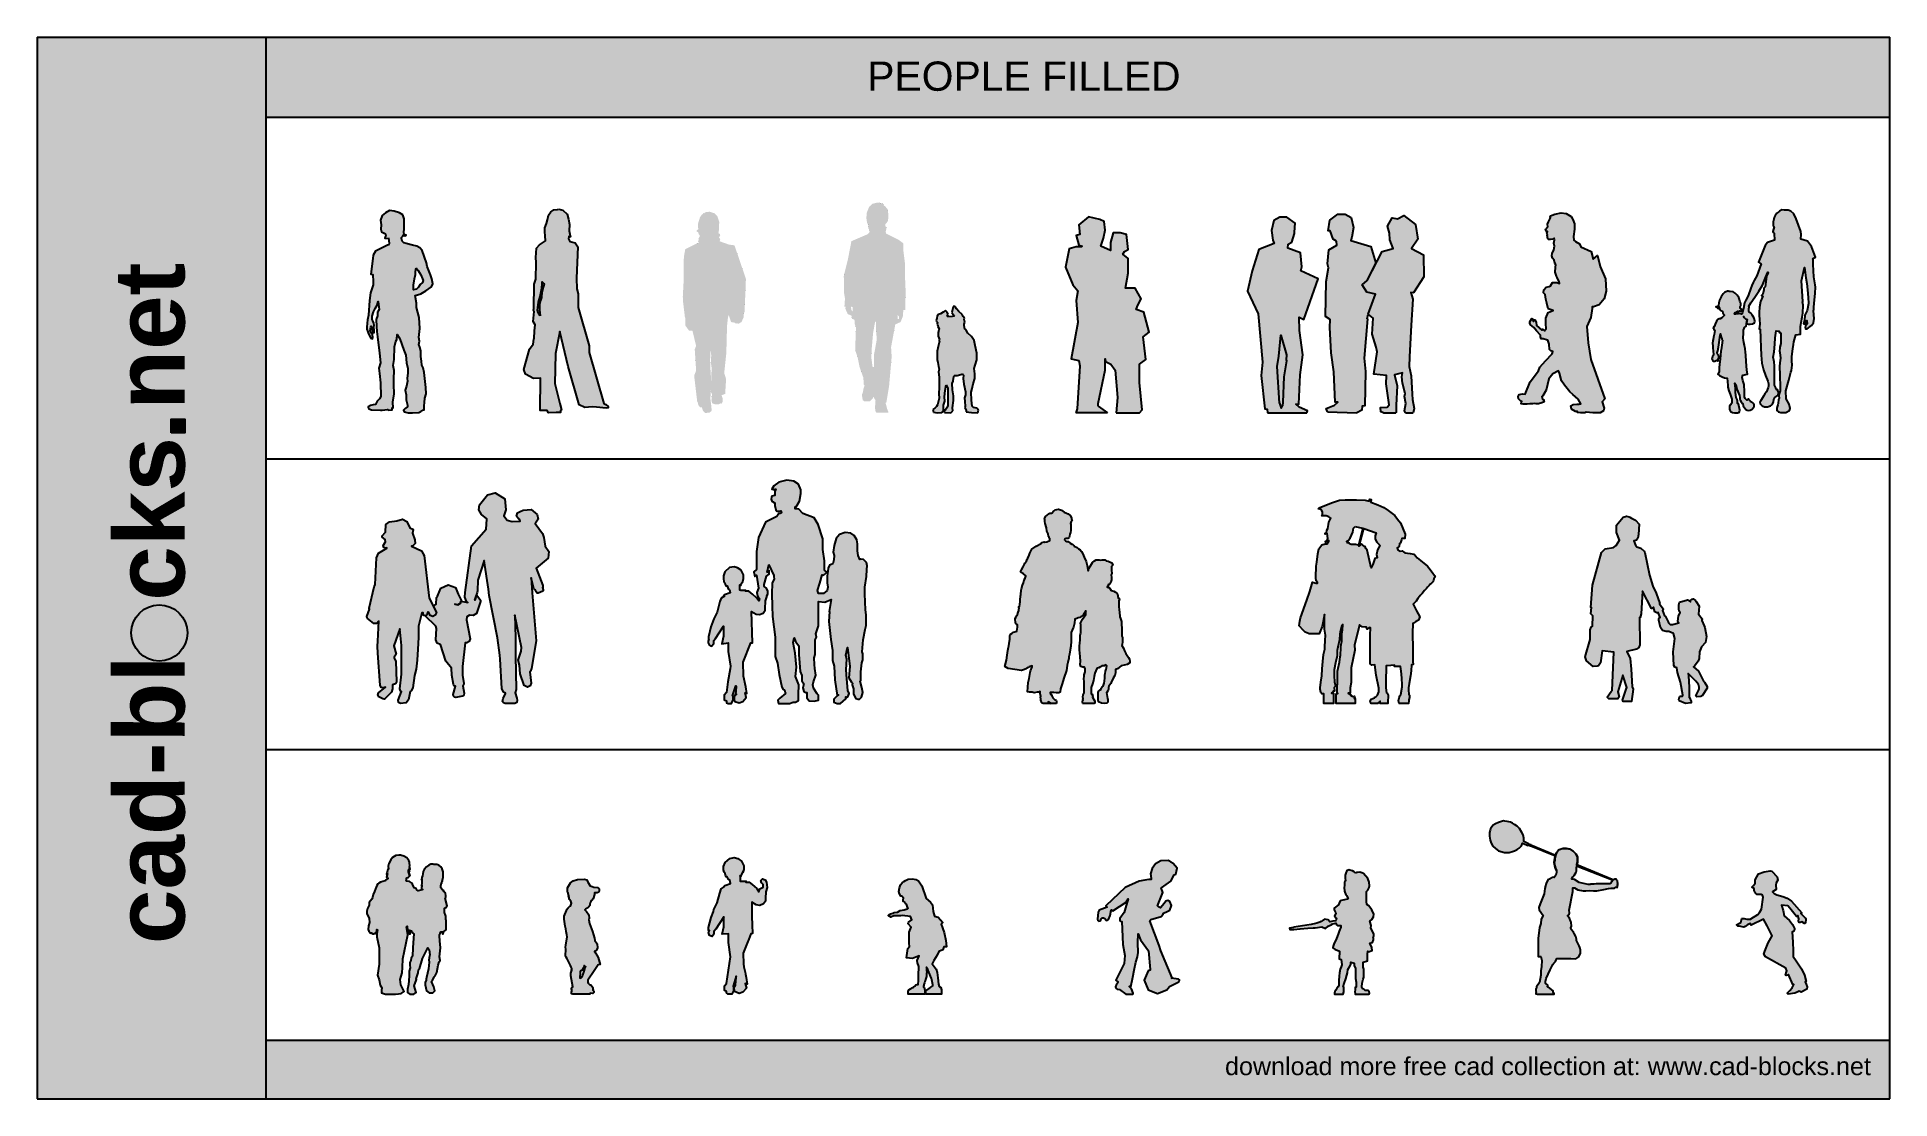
# Model space of a CAD drawing. Header units: millimetres. Extents: x 6811 to 22647, y 8145 to 17218.
import ezdxf

# ---------------------------------------------------------------- set-up
doc = ezdxf.new("R2010")
doc.units = ezdxf.units.MM
doc.layers.add('www.cad-blocks.net', color=7, linetype='Continuous')
doc.styles.get("Standard").update_dxf_attribs({"font": 'arial.ttf'})

# ---------------------------------------------------------------- blocks, each defined once
blk = doc.blocks.new('A$C6592664C')
h = blk.add_hatch(color=256)
h.paths.add_polyline_path([(0.414, 1.004), (0.463, 1.018), (0.504, 1.043), (0.554, 1.078), (0.564, 1.104), (0.557, 1.146), (0.544, 1.179), (0.523, 1.237), (0.517, 1.253), (0.51, 1.282), (0.473, 1.388), (0.454, 1.411), (0.428, 1.424), (0.39, 1.433), (0.336, 1.449), (0.316, 1.454), (0.302, 1.469), (0.298, 1.493), (0.298, 1.499), (0.308, 1.51), (0.311, 1.522), (0.326, 1.514), (0.337, 1.518), (0.329, 1.521), (0.319, 1.528), (0.318, 1.539), (0.318, 1.553), (0.321, 1.566), (0.319, 1.621), (0.319, 1.659), (0.307, 1.693), (0.281, 1.711), (0.233, 1.725), (0.194, 1.729), (0.159, 1.711), (0.132, 1.686), (0.116, 1.647), (0.122, 1.607), (0.121, 1.57), (0.126, 1.548), (0.149, 1.537), (0.16, 1.527), (0.163, 1.511), (0.156, 1.502), (0.154, 1.493), (0.186, 1.491), (0.189, 1.475), (0.192, 1.449), (0.19, 1.438), (0.178, 1.434), (0.074, 1.382), (0.055, 1.349), (0.051, 1.319), (0.035, 1.186), (0.053, 1.182), (0.055, 1.12), (0.055, 1.095), (0.031, 1.027), (0.024, 0.962), (0.014, 0.837), (0.007, 0.797), (0.003, 0.768), (0.001, 0.733), (0, 0.715), (0.008, 0.694), (0.014, 0.675), (0.036, 0.64), (0.05, 0.634), (0.053, 0.647), (0.049, 0.668), (0.037, 0.686), (0.029, 0.701), (0.036, 0.734), (0.037, 0.743), (0.043, 0.727), (0.045, 0.71), (0.049, 0.695), (0.058, 0.685), (0.064, 0.687), (0.063, 0.711), (0.061, 0.73), (0.062, 0.747), (0.061, 0.768), (0.052, 0.788), (0.045, 0.799), (0.046, 0.826), (0.058, 0.863), (0.072, 0.893), (0.09, 0.921), (0.098, 0.953), (0.104, 0.908), (0.105, 0.883), (0.093, 0.861), (0.093, 0.83), (0.081, 0.798), (0.082, 0.738), (0.085, 0.695), (0.091, 0.652), (0.11, 0.512), (0.117, 0.429), (0.102, 0.384), (0.109, 0.338), (0.117, 0.257), (0.119, 0.14), (0.109, 0.121), (0.088, 0.102), (0.076, 0.073), (0.054, 0.069), (0.031, 0.065), (0.011, 0.054), (0.012, 0.046), (0.017, 0.035), (0.041, 0.027), (0.116, 0.024), (0.131, 0.025), (0.178, 0.031), (0.186, 0.025), (0.217, 0.028), (0.217, 0.043), (0.225, 0.045), (0.224, 0.092), (0.234, 0.164), (0.23, 0.243), (0.231, 0.293), (0.233, 0.362), (0.227, 0.407), (0.233, 0.456), (0.238, 0.566), (0.247, 0.613), (0.256, 0.627), (0.259, 0.67), (0.284, 0.633), (0.318, 0.538), (0.333, 0.493), (0.339, 0.429), (0.352, 0.379), (0.352, 0.342), (0.345, 0.296), (0.347, 0.273), (0.339, 0.23), (0.328, 0.196), (0.336, 0.155), (0.336, 0.113), (0.349, 0.067), (0.348, 0.052), (0.327, 0.037), (0.313, 0.024), (0.32, 0.011), (0.353, 0), (0.391, 0.002), (0.444, 0.003), (0.461, 0.014), (0.478, 0.023), (0.49, 0.028), (0.491, 0.061), (0.492, 0.089), (0.497, 0.128), (0.507, 0.164), (0.505, 0.218), (0.498, 0.268), (0.492, 0.319), (0.49, 0.347), (0.481, 0.385), (0.472, 0.408), (0.467, 0.443), (0.461, 0.482), (0.461, 0.53), (0.453, 0.562), (0.445, 0.585), (0.451, 0.613), (0.446, 0.646), (0.453, 0.721), (0.449, 0.817), (0.425, 0.9), (0.425, 0.939)])
h.paths.add_polyline_path([(0.398, 1.051), (0.4, 1.091), (0.408, 1.145), (0.416, 1.184), (0.417, 1.208), (0.423, 1.24), (0.44, 1.218), (0.447, 1.203), (0.462, 1.179), (0.477, 1.146), (0.483, 1.132), (0.476, 1.115), (0.457, 1.098), (0.442, 1.076), (0.424, 1.057)], flags=16)
for points in [[(0.185, 1.496), (0.189, 1.475), (0.192, 1.449), (0.19, 1.438), (0.178, 1.434), (0.074, 1.382), (0.055, 1.349), (0.051, 1.319), (0.035, 1.186), (0.053, 1.182), (0.055, 1.12), (0.055, 1.095), (0.031, 1.027), (0.024, 0.962), (0.014, 0.837), (0.007, 0.797), (0.003, 0.768), (0.001, 0.733), (0, 0.715), (0.008, 0.694), (0.014, 0.675), (0.036, 0.64), (0.05, 0.634), (0.053, 0.647), (0.049, 0.668), (0.037, 0.686), (0.029, 0.701), (0.036, 0.734), (0.037, 0.743), (0.043, 0.727), (0.045, 0.71), (0.049, 0.695), (0.058, 0.685), (0.064, 0.687), (0.063, 0.711), (0.061, 0.73), (0.062, 0.747), (0.061, 0.768), (0.052, 0.788), (0.045, 0.799), (0.046, 0.826), (0.058, 0.863), (0.072, 0.893), (0.09, 0.921), (0.098, 0.953), (0.104, 0.908), (0.105, 0.883), (0.093, 0.861), (0.093, 0.83), (0.081, 0.798), (0.082, 0.738), (0.085, 0.695), (0.091, 0.652), (0.11, 0.512), (0.117, 0.429), (0.102, 0.384), (0.109, 0.338), (0.117, 0.257), (0.119, 0.14), (0.109, 0.121), (0.088, 0.102), (0.076, 0.073), (0.054, 0.069), (0.031, 0.065), (0.011, 0.054), (0.012, 0.046), (0.017, 0.035), (0.041, 0.027), (0.116, 0.024), (0.131, 0.025), (0.178, 0.031), (0.186, 0.025), (0.217, 0.028), (0.217, 0.043), (0.225, 0.045), (0.224, 0.092), (0.234, 0.164), (0.23, 0.243), (0.231, 0.293), (0.233, 0.362), (0.227, 0.407), (0.233, 0.456), (0.238, 0.566), (0.247, 0.613), (0.256, 0.627), (0.259, 0.67), (0.284, 0.633), (0.318, 0.538), (0.333, 0.493), (0.339, 0.429), (0.352, 0.379), (0.352, 0.342), (0.345, 0.296), (0.347, 0.273), (0.339, 0.23), (0.328, 0.196), (0.336, 0.155), (0.336, 0.113), (0.349, 0.067), (0.348, 0.052), (0.327, 0.037), (0.313, 0.024), (0.32, 0.011), (0.353, 0), (0.391, 0.002), (0.444, 0.003), (0.461, 0.014), (0.478, 0.023), (0.49, 0.028), (0.491, 0.061), (0.492, 0.089), (0.497, 0.128), (0.507, 0.164), (0.505, 0.218), (0.498, 0.268), (0.492, 0.319), (0.49, 0.347), (0.481, 0.385), (0.472, 0.408), (0.467, 0.443), (0.461, 0.482), (0.461, 0.53), (0.453, 0.562), (0.445, 0.585), (0.451, 0.613), (0.446, 0.646), (0.453, 0.721), (0.449, 0.817), (0.425, 0.9), (0.425, 0.939), (0.414, 1.004), (0.463, 1.018), (0.504, 1.043), (0.554, 1.078), (0.564, 1.104), (0.557, 1.146), (0.544, 1.179), (0.523, 1.237), (0.517, 1.253), (0.51, 1.282), (0.473, 1.388), (0.454, 1.411), (0.428, 1.424), (0.39, 1.433), (0.336, 1.449), (0.316, 1.454), (0.302, 1.469), (0.298, 1.493), (0.298, 1.499), (0.308, 1.51), (0.311, 1.522), (0.326, 1.514), (0.337, 1.518), (0.329, 1.521), (0.319, 1.528), (0.318, 1.539), (0.318, 1.553), (0.321, 1.566), (0.319, 1.621), (0.319, 1.659), (0.307, 1.693), (0.281, 1.711), (0.233, 1.725), (0.194, 1.729), (0.159, 1.711), (0.132, 1.686), (0.116, 1.647), (0.122, 1.607), (0.121, 1.57), (0.126, 1.548), (0.149, 1.537), (0.16, 1.527), (0.163, 1.511), (0.156, 1.502), (0.154, 1.493), (0.186, 1.491)], [(0.423, 1.239), (0.44, 1.218), (0.447, 1.203), (0.462, 1.179), (0.477, 1.146), (0.483, 1.132), (0.476, 1.115), (0.457, 1.098), (0.442, 1.076), (0.424, 1.057), (0.398, 1.051), (0.4, 1.091), (0.408, 1.145), (0.416, 1.184), (0.417, 1.208), (0.423, 1.24)]]:
    blk.add_lwpolyline(points)
blk = doc.blocks.new('A$C01371AAD')
h = blk.add_hatch(color=256)
h.paths.add_polyline_path([(0.103, 1.142), (0.088, 1.101), (0.087, 0.894), (0.083, 0.878), (0.089, 0.868), (0.08, 0.783), (0.098, 0.754), (0.091, 0.701), (0.088, 0.636), (0.085, 0.63), (0.08, 0.588), (0.049, 0.545), (0, 0.371), (0.014, 0.331), (0.082, 0.295), (0.142, 0.298), (0.14, 0.021), (0.199, 0.021), (0.211, 0), (0.277, 0.005), (0.314, 0.004), (0.315, 0.02), (0.323, 0.026), (0.307, 0.082), (0.266, 0.252), (0.268, 0.373), (0.27, 0.508), (0.309, 0.697), (0.378, 0.397), (0.473, 0.071), (0.522, 0.048), (0.584, 0.052), (0.62, 0.049), (0.704, 0.04), (0.722, 0.043), (0.721, 0.055), (0.701, 0.072), (0.685, 0.081), (0.558, 0.516), (0.56, 0.573), (0.466, 0.901), (0.464, 1.019), (0.454, 1.06), (0.451, 1.152), (0.461, 1.421), (0.438, 1.454), (0.394, 1.464), (0.383, 1.488), (0.385, 1.501), (0.385, 1.509), (0.398, 1.506), (0.397, 1.515), (0.388, 1.557), (0.391, 1.61), (0.381, 1.657), (0.372, 1.7), (0.333, 1.734), (0.3, 1.741), (0.287, 1.739), (0.256, 1.736), (0.23, 1.718), (0.212, 1.691), (0.204, 1.65), (0.194, 1.618), (0.181, 1.583), (0.181, 1.549), (0.183, 1.515), (0.186, 1.471), (0.134, 1.437), (0.109, 1.409), (0.102, 1.328), (0.106, 1.286)])
h.paths.add_polyline_path([(0.175, 1.102), (0.165, 1.075), (0.153, 1.031), (0.152, 0.986), (0.142, 0.962), (0.133, 0.927), (0.134, 0.881), (0.141, 0.831), (0.122, 0.858), (0.118, 0.878), (0.126, 0.947), (0.139, 0.994), (0.155, 1.066), (0.156, 1.105), (0.156, 1.121), (0.172, 1.105)], flags=16)
for points in [[(0.3, 1.741), (0.333, 1.734), (0.372, 1.7), (0.381, 1.657), (0.391, 1.61), (0.388, 1.557), (0.397, 1.515), (0.398, 1.506), (0.385, 1.509), (0.385, 1.501), (0.383, 1.488), (0.394, 1.464), (0.438, 1.454), (0.461, 1.421), (0.451, 1.152), (0.454, 1.06), (0.464, 1.019), (0.466, 0.901), (0.56, 0.573), (0.558, 0.516), (0.685, 0.081), (0.701, 0.072), (0.721, 0.055), (0.722, 0.043), (0.704, 0.04), (0.62, 0.049), (0.584, 0.052), (0.522, 0.048), (0.473, 0.071), (0.378, 0.397), (0.309, 0.697), (0.27, 0.508), (0.268, 0.373), (0.266, 0.252), (0.307, 0.082), (0.323, 0.026), (0.315, 0.02), (0.314, 0.004), (0.277, 0.005), (0.211, 0), (0.199, 0.021), (0.14, 0.021), (0.142, 0.298), (0.082, 0.295), (0.014, 0.331), (0, 0.371), (0.049, 0.545), (0.08, 0.588), (0.085, 0.63), (0.088, 0.636), (0.091, 0.701), (0.098, 0.754), (0.08, 0.783), (0.089, 0.868), (0.083, 0.878), (0.087, 0.894), (0.088, 1.101), (0.103, 1.142), (0.106, 1.286), (0.102, 1.328), (0.109, 1.409), (0.134, 1.437), (0.186, 1.471), (0.183, 1.515), (0.181, 1.549), (0.181, 1.583), (0.194, 1.618), (0.204, 1.65), (0.212, 1.691), (0.23, 1.718), (0.256, 1.736), (0.287, 1.739)], [(0.141, 0.831), (0.122, 0.858), (0.118, 0.878), (0.126, 0.947), (0.139, 0.994), (0.155, 1.066), (0.156, 1.105), (0.156, 1.121), (0.172, 1.105), (0.175, 1.102), (0.165, 1.075), (0.153, 1.031), (0.152, 0.986), (0.142, 0.962), (0.133, 0.927), (0.134, 0.881)]]:
    blk.add_lwpolyline(points, close=True)
blk = doc.blocks.new('A$C6FAB799A')
h = blk.add_hatch(color=256)
h.paths.add_polyline_path([(0.378, 0.744), (0.386, 0.816), (0.392, 0.838), (0.413, 0.777), (0.435, 0.773), (0.443, 0.772), (0.454, 0.763), (0.462, 0.766), (0.476, 0.763), (0.501, 0.776), (0.52, 0.818), (0.522, 0.859), (0.527, 0.856), (0.538, 1.094), (0.539, 1.147), (0.444, 1.426), (0.439, 1.433), (0.397, 1.438), (0.315, 1.467), (0.32, 1.482), (0.308, 1.504), (0.32, 1.512), (0.317, 1.53), (0.304, 1.536), (0.31, 1.57), (0.311, 1.634), (0.295, 1.681), (0.269, 1.707), (0.232, 1.719), (0.2, 1.718), (0.162, 1.694), (0.147, 1.672), (0.134, 1.632), (0.129, 1.611), (0.132, 1.57), (0.117, 1.56), (0.118, 1.551), (0.133, 1.544), (0.135, 1.53), (0.142, 1.519), (0.148, 1.514), (0.142, 1.505), (0.134, 1.491), (0.135, 1.476), (0.129, 1.467), (0.136, 1.459), (0.14, 1.458), (0.021, 1.4), (0.009, 1.332), (0.007, 1.216), (0.006, 1.106), (0, 0.992), (0.002, 0.952), (0.018, 0.818), (0.023, 0.808), (0.021, 0.748), (0.053, 0.704), (0.082, 0.704), (0.114, 0.573), (0.102, 0.544), (0.114, 0.362), (0.097, 0.319), (0.124, 0.09), (0.129, 0.091), (0.132, 0.068), (0.148, 0.049), (0.162, 0.049), (0.172, 0.019), (0.191, 0), (0.227, 0.003), (0.245, 0.016), (0.246, 0.029), (0.244, 0.056), (0.235, 0.126), (0.239, 0.166), (0.236, 0.196), (0.241, 0.174), (0.25, 0.163), (0.247, 0.133), (0.245, 0.11), (0.25, 0.084), (0.275, 0.074), (0.306, 0.074), (0.339, 0.089), (0.341, 0.124), (0.331, 0.152), (0.362, 0.163), (0.37, 0.29), (0.354, 0.341), (0.372, 0.512)])
h.paths.add_polyline_path([(0.237, 0.537), (0.243, 0.494), (0.24, 0.428), (0.248, 0.374), (0.244, 0.339), (0.243, 0.267), (0.237, 0.36), (0.233, 0.45)], flags=16)
at = {"const_width": 0.0000162}
for points in [[(0.315, 1.467), (0.32, 1.482), (0.311, 1.499), (0.311, 1.506), (0.317, 1.51), (0.321, 1.509), (0.317, 1.53), (0.304, 1.536), (0.31, 1.57), (0.311, 1.634), (0.295, 1.681), (0.269, 1.707), (0.232, 1.719), (0.2, 1.718), (0.162, 1.694), (0.147, 1.672), (0.134, 1.632), (0.129, 1.611), (0.132, 1.57), (0.117, 1.56), (0.118, 1.544), (0.126, 1.539), (0.124, 1.548), (0.133, 1.544), (0.135, 1.53), (0.142, 1.519), (0.148, 1.514), (0.142, 1.505), (0.134, 1.491), (0.135, 1.476), (0.129, 1.467), (0.136, 1.459), (0.14, 1.458), (0.021, 1.4), (0.009, 1.332), (0.007, 1.216), (0.006, 1.106), (0, 0.992), (0.002, 0.952), (0.018, 0.818), (0.023, 0.808), (0.021, 0.748), (0.053, 0.704), (0.082, 0.704), (0.114, 0.573), (0.102, 0.544), (0.114, 0.362), (0.097, 0.319), (0.124, 0.09), (0.129, 0.091), (0.132, 0.068), (0.148, 0.049), (0.162, 0.049), (0.172, 0.019), (0.191, 0), (0.227, 0.003), (0.245, 0.016), (0.246, 0.029), (0.244, 0.056), (0.235, 0.126), (0.239, 0.166), (0.236, 0.196), (0.241, 0.174), (0.25, 0.163), (0.247, 0.133), (0.245, 0.11), (0.25, 0.084), (0.275, 0.074), (0.306, 0.074), (0.339, 0.089), (0.341, 0.124), (0.331, 0.152), (0.362, 0.163), (0.37, 0.29), (0.354, 0.341), (0.372, 0.512), (0.378, 0.744), (0.386, 0.816), (0.392, 0.838), (0.413, 0.777), (0.435, 0.773), (0.443, 0.772), (0.454, 0.763), (0.462, 0.766), (0.476, 0.763), (0.501, 0.776), (0.52, 0.818), (0.522, 0.859), (0.527, 0.855), (0.527, 0.857), (0.538, 1.094), (0.539, 1.147), (0.444, 1.426), (0.439, 1.433), (0.397, 1.438)], [(0.237, 0.537), (0.243, 0.494), (0.24, 0.428), (0.248, 0.374), (0.244, 0.339), (0.243, 0.267), (0.237, 0.36), (0.233, 0.45)]]:
    blk.add_lwpolyline(points, close=True, dxfattribs=at)
blk = doc.blocks.new('A$C5258437B')
h = blk.add_hatch(color=256)
h.paths.add_polyline_path([(0.528, 1.049), (0.522, 1.189), (0.522, 1.284), (0.51, 1.379), (0.508, 1.45), (0.465, 1.482), (0.361, 1.533), (0.358, 1.55), (0.364, 1.573), (0.365, 1.587), (0.355, 1.597), (0.354, 1.611), (0.366, 1.624), (0.376, 1.639), (0.381, 1.67), (0.381, 1.698), (0.374, 1.741), (0.354, 1.765), (0.341, 1.774), (0.335, 1.789), (0.29, 1.798), (0.246, 1.788), (0.217, 1.762), (0.196, 1.711), (0.193, 1.665), (0.198, 1.627), (0.209, 1.606), (0.208, 1.583), (0.213, 1.584), (0.208, 1.571), (0.216, 1.572), (0.214, 1.562), (0.217, 1.551), (0.222, 1.556), (0.218, 1.541), (0.205, 1.528), (0.065, 1.468), (0.034, 1.308), (0, 1.171), (0.002, 1.027), (0.01, 0.978), (0.005, 0.907), (0.016, 0.909), (0.013, 0.892), (0.033, 0.846), (0.068, 0.83), (0.069, 0.805), (0.091, 0.797), (0.093, 0.76), (0.104, 0.731), (0.097, 0.536), (0.118, 0.477), (0.135, 0.392), (0.167, 0.302), (0.171, 0.241), (0.178, 0.239), (0.168, 0.207), (0.163, 0.177), (0.155, 0.156), (0.158, 0.131), (0.162, 0.11), (0.175, 0.099), (0.223, 0.1), (0.246, 0.122), (0.256, 0.14), (0.262, 0.119), (0.271, 0.112), (0.269, 0.076), (0.266, 0.047), (0.269, 0.027), (0.273, 0.008), (0.28, 0.002), (0.378, 0.002), (0.382, 0.009), (0.372, 0.03), (0.357, 0.086), (0.364, 0.091), (0.387, 0.23), (0.409, 0.48), (0.404, 0.562), (0.44, 0.757), (0.485, 0.777), (0.506, 0.829), (0.508, 0.879), (0.526, 0.88)])
h.paths.add_polyline_path([(0.471, 0.804), (0.459, 0.801), (0.46, 0.839), (0.471, 0.824)], flags=16)
h.paths.add_polyline_path([(0.276, 0.781), (0.275, 0.715), (0.282, 0.629), (0.267, 0.545), (0.258, 0.499), (0.257, 0.393), (0.246, 0.392), (0.236, 0.467), (0.237, 0.531), (0.25, 0.681), (0.267, 0.778)], flags=16)
h.paths.add_polyline_path([(0.075, 0.904), (0.077, 0.893), (0.075, 0.882), (0.075, 0.868), (0.067, 0.875), (0.063, 0.893), (0.061, 0.909)], flags=16)
blk.add_hatch(color=256).paths.add_polyline_path([(0.814, 0.374), (0.809, 0.353), (0.814, 0.304), (0.814, 0.221), (0.812, 0.163), (0.814, 0.127), (0.801, 0.069), (0.793, 0.055), (0.777, 0.04), (0.76, 0.031), (0.766, 0.008), (0.801, 0.001), (0.839, 0.005), (0.852, 0.025), (0.852, 0.067), (0.862, 0.102), (0.86, 0.138), (0.867, 0.192), (0.876, 0.24), (0.89, 0.211), (0.89, 0.176), (0.89, 0.132), (0.889, 0.101), (0.89, 0.063), (0.88, 0.043), (0.868, 0.027), (0.854, 0.018), (0.86, 0.004), (0.915, 0), (0.932, 0.018), (0.93, 0.044), (0.937, 0.106), (0.938, 0.148), (0.929, 0.198), (0.925, 0.252), (0.936, 0.271), (0.937, 0.298), (0.942, 0.319), (0.969, 0.32), (1, 0.329), (1.014, 0.335), (1.022, 0.324), (1.021, 0.295), (1.027, 0.245), (1.039, 0.182), (1.041, 0.155), (1.032, 0.129), (1.034, 0.098), (1.037, 0.057), (1.033, 0.043), (1.047, 0.023), (1.047, 0.009), (1.092, 0.003), (1.144, 0), (1.15, 0.025), (1.138, 0.04), (1.109, 0.046), (1.097, 0.058), (1.092, 0.11), (1.088, 0.178), (1.098, 0.209), (1.106, 0.249), (1.12, 0.296), (1.12, 0.334), (1.115, 0.379), (1.122, 0.408), (1.136, 0.454), (1.136, 0.51), (1.123, 0.578), (1.12, 0.592), (1.113, 0.619), (1.09, 0.654), (1.061, 0.682), (1.044, 0.713), (1.031, 0.723), (1.03, 0.76), (1.034, 0.776), (1.03, 0.799), (1.032, 0.81), (1.021, 0.823), (1.012, 0.842), (0.983, 0.868), (0.962, 0.89), (0.952, 0.91), (0.94, 0.914), (0.934, 0.907), (0.932, 0.897), (0.928, 0.884), (0.924, 0.86), (0.934, 0.841), (0.946, 0.826), (0.928, 0.825), (0.888, 0.822), (0.884, 0.826), (0.891, 0.842), (0.883, 0.861), (0.868, 0.877), (0.85, 0.862), (0.826, 0.848), (0.803, 0.841), (0.799, 0.826), (0.795, 0.81), (0.795, 0.801), (0.79, 0.794), (0.793, 0.782), (0.801, 0.773), (0.799, 0.76), (0.804, 0.751), (0.804, 0.74), (0.811, 0.725), (0.814, 0.72), (0.813, 0.709), (0.805, 0.687), (0.807, 0.657), (0.817, 0.627), (0.811, 0.616), (0.818, 0.614), (0.816, 0.602), (0.805, 0.569), (0.797, 0.529), (0.799, 0.498), (0.797, 0.458), (0.804, 0.431), (0.81, 0.397)])
for p, q in [((0.795, 0.801), (0.79, 0.794)), ((0.79, 0.794), (0.793, 0.782)), ((0.799, 0.826), (0.795, 0.81)), ((0.795, 0.81), (0.795, 0.801)), ((0.803, 0.841), (0.799, 0.826)), ((0.826, 0.848), (0.803, 0.841)), ((0.85, 0.862), (0.826, 0.848)), ((0.868, 0.877), (0.85, 0.862)), ((0.883, 0.861), (0.868, 0.877)), ((0.891, 0.842), (0.883, 0.861)), ((0.884, 0.826), (0.891, 0.842)), ((0.888, 0.822), (0.884, 0.826)), ((0.928, 0.825), (0.888, 0.822)), ((0.928, 0.884), (0.924, 0.86)), ((0.924, 0.86), (0.934, 0.841)), ((0.932, 0.897), (0.928, 0.884)), ((0.946, 0.826), (0.928, 0.825)), ((0.934, 0.907), (0.932, 0.897)), ((0.94, 0.914), (0.934, 0.907)), ((0.934, 0.841), (0.946, 0.826)), ((0.952, 0.91), (0.94, 0.914)), ((0.962, 0.89), (0.952, 0.91)), ((0.983, 0.868), (0.962, 0.89)), ((1.012, 0.842), (0.983, 0.868)), ((1.021, 0.823), (1.012, 0.842)), ((1.032, 0.81), (1.021, 0.823)), ((1.03, 0.799), (1.032, 0.81)), ((1.034, 0.776), (1.03, 0.799)), ((0.793, 0.782), (0.801, 0.773)), ((0.801, 0.773), (0.799, 0.76)), ((0.799, 0.76), (0.804, 0.751)), ((0.804, 0.751), (0.804, 0.74)), ((0.804, 0.74), (0.811, 0.725)), ((0.813, 0.709), (0.805, 0.687)), ((0.805, 0.687), (0.807, 0.657)), ((0.807, 0.657), (0.817, 0.627)), ((0.811, 0.725), (0.814, 0.72)), ((0.814, 0.72), (0.813, 0.709)), ((1.03, 0.76), (1.034, 0.776)), ((1.031, 0.723), (1.03, 0.76)), ((1.044, 0.713), (1.031, 0.723)), ((1.061, 0.682), (1.044, 0.713)), ((1.09, 0.654), (1.061, 0.682)), ((1.113, 0.619), (1.09, 0.654)), ((0.805, 0.569), (0.797, 0.529)), ((0.797, 0.529), (0.799, 0.498)), ((0.799, 0.498), (0.797, 0.458)), ((0.816, 0.602), (0.805, 0.569)), ((0.817, 0.627), (0.811, 0.616)), ((0.811, 0.616), (0.818, 0.614)), ((0.818, 0.614), (0.816, 0.602)), ((1.12, 0.592), (1.113, 0.619)), ((1.123, 0.578), (1.12, 0.592)), ((1.136, 0.51), (1.123, 0.578)), ((1.136, 0.454), (1.136, 0.51)), ((0.797, 0.458), (0.804, 0.431)), ((0.804, 0.431), (0.81, 0.397)), ((0.814, 0.374), (0.809, 0.353)), ((0.809, 0.353), (0.814, 0.304)), ((0.81, 0.397), (0.814, 0.374)), ((0.937, 0.298), (0.942, 0.319)), ((0.942, 0.319), (0.969, 0.32)), ((0.969, 0.32), (1, 0.329)), ((1, 0.329), (1.014, 0.335)), ((1.014, 0.335), (1.022, 0.324)), ((1.022, 0.324), (1.021, 0.295)), ((1.115, 0.379), (1.122, 0.408)), ((1.12, 0.334), (1.115, 0.379)), ((1.12, 0.296), (1.12, 0.334)), ((1.122, 0.408), (1.136, 0.454)), ((0.814, 0.221), (0.812, 0.163)), ((0.812, 0.163), (0.814, 0.127)), ((0.814, 0.304), (0.814, 0.221)), ((0.86, 0.138), (0.867, 0.192)), ((0.867, 0.192), (0.876, 0.24)), ((0.876, 0.24), (0.89, 0.211)), ((0.89, 0.211), (0.89, 0.176)), ((0.89, 0.176), (0.89, 0.132)), ((0.925, 0.252), (0.936, 0.271)), ((0.929, 0.198), (0.925, 0.252)), ((0.938, 0.148), (0.929, 0.198)), ((0.936, 0.271), (0.937, 0.298)), ((1.021, 0.295), (1.027, 0.245)), ((1.027, 0.245), (1.039, 0.182)), ((1.039, 0.182), (1.041, 0.155)), ((1.088, 0.178), (1.098, 0.209)), ((1.092, 0.11), (1.088, 0.178)), ((1.098, 0.209), (1.106, 0.249)), ((1.106, 0.249), (1.12, 0.296)), ((0.777, 0.04), (0.76, 0.031)), ((0.76, 0.031), (0.766, 0.008)), ((0.766, 0.008), (0.801, 0.001)), ((0.793, 0.055), (0.777, 0.04)), ((0.801, 0.069), (0.793, 0.055)), ((0.814, 0.127), (0.801, 0.069)), ((0.801, 0.001), (0.839, 0.005)), ((0.839, 0.005), (0.852, 0.025)), ((0.852, 0.067), (0.862, 0.102)), ((0.852, 0.025), (0.852, 0.067)), ((0.868, 0.027), (0.854, 0.018)), ((0.854, 0.018), (0.86, 0.004)), ((0.862, 0.102), (0.86, 0.138)), ((0.86, 0.004), (0.915, 0)), ((0.88, 0.043), (0.868, 0.027)), ((0.89, 0.063), (0.88, 0.043)), ((0.89, 0.132), (0.889, 0.101)), ((0.889, 0.101), (0.89, 0.063)), ((0.915, 0), (0.932, 0.018)), ((0.93, 0.044), (0.937, 0.106)), ((0.932, 0.018), (0.93, 0.044)), ((0.937, 0.106), (0.938, 0.148)), ((1.041, 0.155), (1.032, 0.129)), ((1.032, 0.129), (1.034, 0.098)), ((1.037, 0.057), (1.033, 0.043)), ((1.033, 0.043), (1.047, 0.023)), ((1.034, 0.098), (1.037, 0.057)), ((1.047, 0.023), (1.047, 0.009)), ((1.047, 0.009), (1.092, 0.003)), ((1.097, 0.058), (1.092, 0.11)), ((1.092, 0.003), (1.144, 0)), ((1.109, 0.046), (1.097, 0.058)), ((1.138, 0.04), (1.109, 0.046)), ((1.15, 0.025), (1.138, 0.04)), ((1.144, 0), (1.15, 0.025))]:
    blk.add_line(p, q)
at = {"const_width": 0.0000149}
for points in [[(0.28, 0.002), (0.378, 0.002), (0.382, 0.009), (0.372, 0.03), (0.357, 0.086), (0.364, 0.091), (0.387, 0.23), (0.409, 0.48), (0.404, 0.562), (0.44, 0.757), (0.485, 0.777), (0.506, 0.829), (0.508, 0.879), (0.526, 0.88), (0.528, 1.049), (0.522, 1.189), (0.522, 1.284), (0.51, 1.379), (0.508, 1.45), (0.465, 1.482), (0.361, 1.533), (0.358, 1.55), (0.364, 1.573), (0.365, 1.587), (0.355, 1.597), (0.354, 1.611), (0.366, 1.624), (0.376, 1.639), (0.381, 1.67), (0.381, 1.698), (0.374, 1.741), (0.354, 1.765), (0.341, 1.774), (0.335, 1.789), (0.29, 1.798), (0.246, 1.788), (0.217, 1.762), (0.196, 1.711), (0.193, 1.665), (0.198, 1.627), (0.209, 1.606), (0.208, 1.591), (0.207, 1.583), (0.213, 1.584), (0.21, 1.575), (0.208, 1.571), (0.216, 1.572), (0.214, 1.562), (0.217, 1.551), (0.222, 1.556), (0.218, 1.541), (0.205, 1.528), (0.065, 1.468), (0.034, 1.308), (0, 1.171), (0.002, 1.027), (0.01, 0.978), (0.005, 0.907), (0.016, 0.909), (0.013, 0.892), (0.033, 0.846), (0.068, 0.83), (0.069, 0.805), (0.091, 0.797), (0.093, 0.76), (0.104, 0.731), (0.097, 0.536), (0.118, 0.477), (0.135, 0.392), (0.167, 0.302), (0.171, 0.241), (0.178, 0.239), (0.168, 0.207), (0.163, 0.177), (0.155, 0.156), (0.158, 0.131), (0.162, 0.11), (0.175, 0.099), (0.223, 0.1), (0.246, 0.122), (0.256, 0.14), (0.262, 0.119), (0.271, 0.112), (0.269, 0.076), (0.266, 0.047), (0.269, 0.027), (0.273, 0.008)], [(0.075, 0.868), (0.075, 0.882), (0.077, 0.893), (0.075, 0.904), (0.067, 0.907), (0.062, 0.902), (0.063, 0.893), (0.067, 0.875)], [(0.459, 0.801), (0.471, 0.804), (0.471, 0.824), (0.463, 0.834), (0.46, 0.837)], [(0.246, 0.392), (0.236, 0.467), (0.237, 0.531), (0.25, 0.681), (0.267, 0.778), (0.276, 0.781), (0.275, 0.715), (0.282, 0.629), (0.267, 0.545), (0.258, 0.499), (0.257, 0.393)]]:
    blk.add_lwpolyline(points, close=True, dxfattribs=at)
blk = doc.blocks.new('A$C3ADA03D1')
for p, q in [((14.25, 0), (3.43, 0)), ((17.25, 0), (25.27, 0))]:
    blk.add_line(p, q)
for points in [[(18.65, 61.56), (16.25, 61.56), (15.33, 58.26), (15.33, 55.56), (12.01, 57.04), (12.93, 59.76), (13.53, 62.47), (13.21, 65.48), (11.73, 66.08), (7.81, 66.99), (4.49, 64.26), (4.8, 60.96), (3.6, 60.65), (4.49, 57.35), (5.69, 57.04), (5.4, 56.75), (3.6, 56.75), (1.2, 56.15), (0, 49.84), (2.4, 43.81), (4.2, 41.71), (3.6, 38.41), (4.2, 30.87), (1.87, 18.52), (4.56, 17.92), (4.8, 16.14), (3.89, 1.38), (3.43, 0)], [(25.27, 0), (26.18, 1.09), (25.26, 10.42), (25.26, 16.73), (27.38, 18.24), (26.46, 26.06), (28.58, 27.57), (26.78, 34.48), (24.06, 35.39), (24.66, 36.9), (25.86, 39), (23.77, 42.62), (20.45, 42.62), (21.37, 47.73), (21.37, 52.83), (19.53, 54.33), (20.14, 55.24), (21.37, 55.84), (20.77, 60.96), (18.65, 61.56)], [(11.13, 2.29), (11.13, 3.2), (13.53, 14.63), (13.53, 18.53), (13.6, 17.61), (15.4, 16.72), (16.89, 14.65), (17.73, 5.3), (17.25, 0)], [(11.13, 2.29), (14.25, 0)]]:
    blk.add_lwpolyline(points)
blk = doc.blocks.new('A$C036D0D9D')
blk.add_hatch(color=256).paths.add_polyline_path([(0.383, 1.389), (0.3, 1.426), (0.323, 1.494), (0.338, 1.562), (0.33, 1.637), (0.293, 1.652), (0.195, 1.675), (0.112, 1.606), (0.12, 1.524), (0.09, 1.516), (0.112, 1.434), (0.142, 1.426), (0.135, 1.419), (0.09, 1.419), (0.03, 1.404), (0, 1.246), (0.06, 1.095), (0.105, 1.043), (0.09, 0.96), (0.105, 0.772), (0.047, 0.463), (0.114, 0.448), (0.12, 0.403), (0.097, 0.034), (0.086, 0), (0.356, 0), (0.278, 0.057), (0.278, 0.08), (0.338, 0.366), (0.338, 0.463), (0.34, 0.44), (0.385, 0.418), (0.422, 0.366), (0.443, 0.133), (0.431, 0), (0.632, 0), (0.654, 0.027), (0.631, 0.261), (0.631, 0.418), (0.684, 0.456), (0.661, 0.652), (0.714, 0.689), (0.669, 0.862), (0.601, 0.885), (0.616, 0.922), (0.646, 0.975), (0.594, 1.065), (0.511, 1.065), (0.534, 1.193), (0.534, 1.321), (0.488, 1.358), (0.503, 1.381), (0.534, 1.396), (0.519, 1.524), (0.466, 1.539), (0.406, 1.539), (0.383, 1.456)])
at = {"xscale": 0.025, "yscale": 0.025, "zscale": 0.025}
blk.add_blockref('A$C3ADA03D1', (0, 0), dxfattribs=at)
blk = doc.blocks.new('A$C5A54581D')
for p, q in [((27.36, 0.35), (37.45, 0)), ((6.93, 0), (20.34, 0)), ((46.5, 0), (50.74, 0)), ((54, 0), (56.67, 0))]:
    blk.add_line(p, q)
for points in [[(14, 57.65), (15.2, 58.33), (16.07, 61.38), (16.14, 61.82), (16.34, 64.86), (13.54, 66.92), (11.07, 66.92), (9, 65.79), (8.27, 62.36), (8.74, 59.02), (9.14, 57.94), (3.87, 55.83), (1.67, 48.62), (0, 41.61), (3.73, 33.86), (5.13, 17.38), (4.73, 12.82), (5.93, 1.44), (6.8, 1.29), (6.93, 0)], [(30.49, 58.67), (29.29, 59.36), (28.29, 62.25), (27.63, 62.25), (28.16, 65.88), (30.96, 67.94), (33.43, 67.94), (35.49, 66.81), (36.23, 63.38), (35.76, 60.05), (35.36, 58.97), (42.16, 56.86), (43.89, 51.21)], [(43.76, 40.61), (40.79, 41.24), (39.29, 43.85), (40.91, 45.27), (46.09, 55.21), (49.89, 56.2), (48.67, 59.18), (48.55, 61.4), (47.9, 63.8), (49.49, 66.74), (51.27, 66.38)], [(51.27, 66.38), (53.54, 67.47), (57.49, 64.47), (58.31, 59.4), (56.15, 56.2), (60.22, 54.03), (60.29, 46.55), (56.75, 41.07), (55.88, 41.13), (56.61, 38.87), (56.05, 30.01), (55.37, 19.24), (55.34, 15.9), (55.94, 12.67), (56.28, 6.4), (56.43, 4.62), (57.04, 1.54), (56.67, 0)], [(20.34, 0), (20.6, 0.75), (17.74, 1.98), (16.6, 2.96), (17.6, 2.96), (18, 13.06), (19, 19.83), (17.87, 28.17), (17.74, 32.73), (19.27, 31.9), (24.2, 45.83), (18.27, 48.62), (18.67, 49.9), (18.14, 54.75), (13.87, 56.37), (14, 57.65)], [(27.36, 0.35), (26.96, 1.48), (29.83, 2.71), (30.96, 3.69), (29.96, 3.69), (29.56, 14.09), (28.69, 20.56), (28.16, 29.19), (28.29, 31.94), (26.76, 32.92), (26.89, 44.99), (27.76, 49.65), (27.36, 50.92), (27.89, 55.78), (30.63, 57.4), (30.49, 58.67)], [(41.25, 33.74), (43.76, 40.61)], [(41.02, 32.15), (39.96, 18.7), (40.36, 14.14), (40.1, 2.46), (39.23, 2.32), (39.1, 0.94), (37.45, 0)], [(46.5, 0), (45.61, 0.44), (45.56, 1.82), (47.78, 1.98), (48.43, 2.77), (47.48, 10.01), (47.53, 12.81), (43.22, 13.32), (44.32, 20.92), (44.02, 22.46), (42.63, 26.97), (42.97, 32.36), (41.25, 33.74)], [(10.96, 3.32), (10.14, 15.86), (10.8, 19.44), (11.47, 26.65), (13.4, 19.83), (13.27, 18.21), (13.4, 17.77), (12.47, 12.38), (12.07, 3.69), (12.02, 2.48)], [(54, 0), (53.71, 0.77), (54.14, 3.25), (53.69, 5.63), (53.89, 6.7), (53.04, 10.24), (52.77, 12.33), (52.99, 13.69), (50.28, 13.02), (51.18, 9.23), (50.9, 2.71), (50.89, 0.4), (50.74, 0)]]:
    blk.add_lwpolyline(points)
blk = doc.blocks.new('A$C6E424BC9')
for points in [[(0, 1.04), (0.093, 0.846), (0.128, 0.434), (0.118, 0.32), (0.148, 0.036), (0.17, 0.032), (0.173, 0), (0.508, 0), (0.515, 0.019), (0.443, 0.049), (0.415, 0.074), (0.44, 0.074), (0.45, 0.327), (0.475, 0.496), (0.447, 0.704), (0.443, 0.818), (0.482, 0.797), (0.605, 1.146), (0.457, 1.216), (0.467, 1.247), (0.453, 1.369), (0.347, 1.409), (0.35, 1.441), (0.38, 1.458), (0.402, 1.534), (0.403, 1.545), (0.408, 1.621), (0.338, 1.673), (0.277, 1.673), (0.225, 1.645), (0.207, 1.559), (0.218, 1.476), (0.228, 1.449), (0.097, 1.396), (0.042, 1.216)], [(1.097, 1.28), (1.054, 1.421), (0.884, 1.474), (0.894, 1.501), (0.906, 1.585), (0.887, 1.67), (0.836, 1.699), (0.774, 1.699), (0.704, 1.647), (0.691, 1.556), (0.707, 1.556), (0.732, 1.484), (0.762, 1.467), (0.766, 1.435), (0.697, 1.394), (0.684, 1.273), (0.694, 1.241), (0.672, 1.125), (0.669, 0.823), (0.707, 0.799), (0.704, 0.73), (0.717, 0.514), (0.739, 0.352), (0.749, 0.092), (0.774, 0.092), (0.746, 0.068), (0.674, 0.037), (0.684, 0.009), (0.936, 0), (0.977, 0.024), (0.981, 0.058), (1.002, 0.062), (1.009, 0.353), (0.999, 0.467), (1.025, 0.804), (1.031, 0.844), (1.094, 1.015), (1.02, 1.031), (0.982, 1.096), (1.023, 1.132)], [(1.507, 1.164), (1.506, 1.351), (1.404, 1.405), (1.458, 1.485), (1.437, 1.612), (1.339, 1.687), (1.282, 1.66), (1.237, 1.669), (1.197, 1.595), (1.214, 1.535), (1.217, 1.479), (1.247, 1.405), (1.152, 1.38), (1.023, 1.132), (0.982, 1.096), (1.02, 1.031), (1.094, 1.015), (1.031, 0.844), (1.074, 0.809), (1.066, 0.674), (1.1, 0.562), (1.108, 0.523), (1.08, 0.333), (1.188, 0.32), (1.187, 0.25), (1.211, 0.069), (1.194, 0.049), (1.139, 0.046), (1.14, 0.011), (1.162, 0), (1.269, 0), (1.272, 0.01), (1.272, 0.068), (1.279, 0.231), (1.257, 0.326), (1.325, 0.342), (1.319, 0.308), (1.326, 0.256), (1.347, 0.168), (1.342, 0.141), (1.353, 0.081), (1.343, 0.019), (1.35, 0), (1.417, 0), (1.426, 0.038), (1.411, 0.116), (1.407, 0.16), (1.398, 0.317), (1.383, 0.397), (1.384, 0.481), (1.401, 0.75), (1.415, 0.972), (1.397, 1.028), (1.419, 1.027)]]:
    blk.add_hatch(color=256).paths.add_polyline_path(points)
for points in [[(1.031, 0.844), (1.094, 1.015), (1.02, 1.031), (0.982, 1.096), (1.023, 1.132), (1.097, 1.28)], [(1.025, 0.804), (1.031, 0.844)], [(0.274, 0.083), (0.288, 0.041), (0.301, 0.062)]]:
    blk.add_lwpolyline(points)
at = {"xscale": 0.025, "yscale": 0.025, "zscale": 0.025}
blk.add_blockref('A$C5A54581D', (0, 0), dxfattribs=at)
blk = doc.blocks.new('A$C1F3D032C')
blk.add_hatch(color=256).paths.add_polyline_path([(0.752, 1.04), (0.748, 1.147), (0.701, 1.251), (0.679, 1.347), (0.64, 1.315), (0.623, 1.381), (0.536, 1.419), (0.524, 1.445), (0.49, 1.466), (0.475, 1.478), (0.472, 1.509), (0.481, 1.571), (0.481, 1.616), (0.468, 1.654), (0.453, 1.678), (0.41, 1.705), (0.368, 1.709), (0.315, 1.7), (0.278, 1.685), (0.273, 1.675), (0.277, 1.667), (0.268, 1.65), (0.259, 1.633), (0.252, 1.613), (0.255, 1.591), (0.246, 1.581), (0.237, 1.571), (0.234, 1.561), (0.241, 1.553), (0.252, 1.552), (0.245, 1.535), (0.25, 1.526), (0.246, 1.517), (0.251, 1.51), (0.25, 1.493), (0.26, 1.483), (0.276, 1.482), (0.296, 1.486), (0.309, 1.494), (0.312, 1.48), (0.305, 1.452), (0.31, 1.424), (0.306, 1.394), (0.291, 1.362), (0.287, 1.342), (0.293, 1.324), (0.309, 1.305), (0.315, 1.281), (0.322, 1.267), (0.32, 1.245), (0.317, 1.202), (0.323, 1.185), (0.329, 1.168), (0.334, 1.157), (0.352, 1.12), (0.354, 1.106), (0.33, 1.116), (0.295, 1.114), (0.277, 1.085), (0.266, 1.08), (0.239, 1.076), (0.221, 1.052), (0.216, 1.028), (0.232, 1.011), (0.237, 0.973), (0.246, 0.937), (0.256, 0.891), (0.275, 0.884), (0.298, 0.877), (0.258, 0.858), (0.237, 0.81), (0.237, 0.762), (0.239, 0.721), (0.224, 0.703), (0.207, 0.715), (0.203, 0.709), (0.158, 0.747), (0.153, 0.776), (0.144, 0.795), (0.133, 0.795), (0.13, 0.782), (0.126, 0.792), (0.127, 0.803), (0.118, 0.806), (0.101, 0.78), (0.101, 0.768), (0.107, 0.753), (0.135, 0.729), (0.158, 0.702), (0.191, 0.665), (0.191, 0.652), (0.196, 0.635), (0.215, 0.635), (0.25, 0.623), (0.255, 0.622), (0.264, 0.589), (0.269, 0.542), (0.279, 0.531), (0.296, 0.526), (0.29, 0.506), (0.234, 0.446), (0.186, 0.391), (0.175, 0.36), (0.104, 0.266), (0.06, 0.162), (0.036, 0.165), (0.009, 0.158), (0, 0.142), (0.004, 0.12), (0.024, 0.1), (0.031, 0.097), (0.03, 0.096), (0.027, 0.078), (0.043, 0.074), (0.078, 0.076), (0.099, 0.077), (0.126, 0.079), (0.143, 0.08), (0.155, 0.079), (0.175, 0.078), (0.203, 0.086), (0.222, 0.096), (0.216, 0.114), (0.209, 0.118), (0.202, 0.141), (0.212, 0.146), (0.24, 0.195), (0.263, 0.291), (0.297, 0.335), (0.344, 0.359), (0.354, 0.339), (0.372, 0.276), (0.397, 0.237), (0.442, 0.181), (0.467, 0.159), (0.512, 0.119), (0.536, 0.078), (0.521, 0.074), (0.502, 0.074), (0.47, 0.073), (0.449, 0.061), (0.456, 0.032), (0.491, 0.013), (0.508, 0.012), (0.507, 0.004), (0.536, 0), (0.569, 0), (0.582, 0.007), (0.611, 0.004), (0.64, 0), (0.7, 0), (0.731, 0.018), (0.735, 0.042), (0.717, 0.094), (0.74, 0.122), (0.622, 0.456), (0.598, 0.598), (0.587, 0.739), (0.62, 0.815), (0.634, 0.894), (0.634, 0.908), (0.643, 0.907), (0.693, 0.924), (0.734, 0.974)])
blk.add_lwpolyline([(0.278, 1.685), (0.315, 1.7), (0.368, 1.709), (0.41, 1.705), (0.453, 1.678), (0.468, 1.654), (0.481, 1.616), (0.481, 1.571), (0.472, 1.509), (0.475, 1.478), (0.49, 1.466), (0.524, 1.445), (0.536, 1.419), (0.623, 1.381), (0.64, 1.315), (0.679, 1.347), (0.701, 1.251), (0.748, 1.147), (0.752, 1.04), (0.734, 0.974), (0.693, 0.924), (0.643, 0.907), (0.634, 0.908), (0.634, 0.894), (0.62, 0.815), (0.587, 0.739), (0.598, 0.598), (0.622, 0.456), (0.74, 0.122), (0.717, 0.094), (0.735, 0.042), (0.731, 0.018), (0.7, 0), (0.64, 0), (0.611, 0.004), (0.582, 0.007), (0.569, 0), (0.536, 0), (0.507, 0.004), (0.508, 0.012), (0.491, 0.013), (0.456, 0.032), (0.449, 0.061), (0.47, 0.073), (0.502, 0.074), (0.521, 0.074), (0.536, 0.078), (0.512, 0.119), (0.467, 0.159), (0.442, 0.181), (0.397, 0.237), (0.372, 0.276), (0.354, 0.339), (0.344, 0.359), (0.297, 0.335), (0.263, 0.291), (0.24, 0.195), (0.212, 0.146), (0.202, 0.141), (0.209, 0.118), (0.216, 0.114), (0.222, 0.096), (0.203, 0.086), (0.175, 0.078), (0.155, 0.079), (0.143, 0.08), (0.126, 0.079), (0.099, 0.077), (0.078, 0.076), (0.043, 0.074), (0.027, 0.078), (0.03, 0.096), (0.031, 0.097), (0.024, 0.1), (0.004, 0.12), (0, 0.142), (0.009, 0.158), (0.036, 0.165), (0.06, 0.162), (0.104, 0.266), (0.175, 0.36), (0.186, 0.391), (0.234, 0.446), (0.29, 0.506), (0.296, 0.526), (0.279, 0.531), (0.269, 0.542), (0.264, 0.589), (0.255, 0.622), (0.25, 0.623), (0.215, 0.635), (0.196, 0.635), (0.191, 0.652), (0.191, 0.665), (0.158, 0.702), (0.135, 0.729), (0.107, 0.753), (0.101, 0.768), (0.101, 0.78), (0.118, 0.806), (0.127, 0.803), (0.126, 0.792), (0.13, 0.782), (0.133, 0.795), (0.144, 0.795), (0.153, 0.776), (0.158, 0.747), (0.203, 0.709), (0.207, 0.715), (0.224, 0.703), (0.239, 0.721), (0.237, 0.762), (0.237, 0.81), (0.258, 0.858), (0.298, 0.877), (0.275, 0.884), (0.256, 0.891), (0.246, 0.937), (0.237, 0.973), (0.232, 1.011), (0.216, 1.028), (0.221, 1.052), (0.239, 1.076), (0.266, 1.08), (0.277, 1.085), (0.295, 1.114), (0.33, 1.116), (0.354, 1.106), (0.352, 1.12), (0.334, 1.157), (0.329, 1.168), (0.323, 1.185), (0.317, 1.202), (0.32, 1.245), (0.322, 1.267), (0.315, 1.281), (0.309, 1.305), (0.293, 1.324), (0.287, 1.342), (0.291, 1.362), (0.306, 1.394), (0.31, 1.424), (0.305, 1.452), (0.312, 1.48), (0.309, 1.494), (0.296, 1.486), (0.276, 1.482), (0.26, 1.483), (0.25, 1.493), (0.251, 1.51), (0.246, 1.517), (0.25, 1.526), (0.245, 1.535), (0.252, 1.552), (0.241, 1.553), (0.234, 1.561), (0.237, 1.571), (0.246, 1.581), (0.255, 1.591), (0.252, 1.613), (0.259, 1.633), (0.268, 1.65), (0.277, 1.667), (0.273, 1.675), (0.278, 1.685)])
blk = doc.blocks.new('b1')
for points in [[(-1384.34, -560.52), (-1383.37, -559.75), (-1383.24, -557.41), (-1382.9, -556.91), (-1381.76, -554.18), (-1379.3, -553.14), (-1376.77, -553.97), (-1375.79, -556.27), (-1375.12, -557.61), (-1374.77, -558.34), (-1375.04, -559.38), (-1375.95, -559.9), (-1376.95, -559.64), (-1375.95, -559.9), (-1375.04, -559.38), (-1374.87, -558.7), (-1372.54, -559.09), (-1372.93, -558.84), (-1373.58, -557.34), (-1373.45, -555.68), (-1371.25, -539.75), (-1366.24, -534.02), (-1366.05, -530.68), (-1366.04, -530.57), (-1367.86, -529.09), (-1368.73, -527.5), (-1368.51, -525.73), (-1365.76, -522.35), (-1363.13, -521.64), (-1359.91, -523.67), (-1359.55, -527.46), (-1360.2, -529.54), (-1359.13, -530.98), (-1357.39, -531.46), (-1354.64, -531.31), (-1354.9, -530.68), (-1354.94, -530.58), (-1355.21, -530.54), (-1355.84, -529.62), (-1355.6, -528.53), (-1354.63, -527.98), (-1353.65, -527.59), (-1350.9, -527.31), (-1348.82, -529.05), (-1348.46, -530.67), (-1349.37, -532.05), (-1349.53, -532.15), (-1347.06, -535.49), (-1346.56, -536.93), (-1346.12, -539.85), (-1344.81, -541.7), (-1345.1, -543.99), (-1349.17, -547.41), (-1346.91, -553.26), (-1346.94, -553.95), (-1346.95, -553.96), (-1346.72, -554.82), (-1346.74, -555.09), (-1346.94, -555.28), (-1348.43, -555.9), (-1348.79, -555.9), (-1349.04, -555.65), (-1349.35, -554.93), (-1349.38, -554.87), (-1349.67, -554.84), (-1349.99, -554.41), (-1350.85, -550.72), (-1350.53, -555.8), (-1349.15, -572.19), (-1350.78, -581.71), (-1351.07, -582.57), (-1351.29, -582.79), (-1350.87, -586.74), (-1351.18, -587.64), (-1352.18, -588.1), (-1353.29, -587.49), (-1354.68, -583.47), (-1354.91, -580.56), (-1355.32, -578.86), (-1354.33, -575.71), (-1354.18, -574.56), (-1356.44, -563.45), (-1356.29, -571.12), (-1356.18, -577.22), (-1355.96, -588.83), (-1356.4, -589.99), (-1355.82, -591.87), (-1355.64, -592.45), (-1355.78, -593.27), (-1356.51, -593.64), (-1359.76, -593.64), (-1360.31, -593.45), (-1360.64, -592.96), (-1360.6, -592.37), (-1360.4, -591.89), (-1359.69, -590.19), (-1359.64, -590.09), (-1360.32, -589.74), (-1360.86, -588.48), (-1361.45, -578.54), (-1361.54, -577.16), (-1362.35, -571.15), (-1365.18, -556.71), (-1365.47, -554.61), (-1366.92, -544.91), (-1367, -544.78), (-1369.14, -551.46), (-1369.23, -555.14), (-1369.34, -555.68), (-1370.09, -558.32), (-1369.61, -556.63), (-1369.43, -556.63), (-1368.22, -558.37), (-1368.22, -558.81), (-1368.81, -560.49), (-1369.58, -562.85), (-1370.68, -563.53), (-1372.01, -563.51), (-1372.91, -563.99), (-1373.03, -565.01), (-1371.76, -571.56), (-1372.08, -572.44), (-1372.92, -572.89), (-1373.42, -572.96), (-1374.34, -581.02), (-1374.3, -584), (-1373.86, -586.86), (-1374, -587.38), (-1374.23, -587.56), (-1373.83, -590.09), (-1373.85, -590.75), (-1374.39, -591.15), (-1376.59, -591.57), (-1377.11, -591.49), (-1377.47, -591.09), (-1377.5, -590.56), (-1376.69, -587.74), (-1377.2, -587.58), (-1377.48, -587.1), (-1378, -583.98), (-1378.16, -581.57), (-1380.07, -579.18), (-1381.88, -573.48), (-1381.94, -573.48), (-1383.05, -572.99), (-1383.47, -571.84), (-1383.27, -568.04), (-1383.49, -567.21), (-1387.09, -563.73)], [(-1400.73, -540.6), (-1401.3, -540.31), (-1401.47, -539.69), (-1400.67, -538.44), (-1400.82, -537.55), (-1401.82, -536.77), (-1401.87, -536.31), (-1400.69, -535.1), (-1400.52, -532.42), (-1399.27, -531.57), (-1396.76, -531.18), (-1394.88, -530.68), (-1393.35, -531.43), (-1392.37, -533.56), (-1391.38, -534.03), (-1391.25, -534.33), (-1391.5, -535.38), (-1390.62, -537.76), (-1390.5, -538.92), (-1391.37, -539.76), (-1391.76, -539.82), (-1388.36, -541.48), (-1387.82, -542.47), (-1387.5, -543.12), (-1385.76, -557.7), (-1383.29, -562.6), (-1383.64, -563.47), (-1384.55, -563.86), (-1385.38, -563.56), (-1385.83, -562.6), (-1386.1, -562.44), (-1386.33, -562.56), (-1386.49, -563.44), (-1386.97, -563.73), (-1387.09, -563.73), (-1387.56, -563.55), (-1387.79, -563.02), (-1387.8, -562.63), (-1388.21, -562.7), (-1389.41, -567.21), (-1389.42, -571.05), (-1389.58, -575.06), (-1389.8, -578.8), (-1390.19, -581.87), (-1390.8, -584.08), (-1391.33, -588.26), (-1391.87, -589.26), (-1392.28, -589.52), (-1392.82, -592.44), (-1393.61, -593.41), (-1395.6, -593.68), (-1396.22, -593.3), (-1396.31, -592.5), (-1395.16, -589.56), (-1395.59, -589.28), (-1395.8, -588.58), (-1395.19, -583.62), (-1395.16, -573.78), (-1395.81, -568.16), (-1397.82, -573.96), (-1397.01, -576.84), (-1397.75, -577.84), (-1397.75, -578.14), (-1397.55, -578.37), (-1397.09, -579.14), (-1396.97, -586.2), (-1397.13, -586.7), (-1397.57, -587.02), (-1398.31, -587.26), (-1398.24, -588.65), (-1398.67, -589.78), (-1400.75, -591.93), (-1401.14, -592.14), (-1401.58, -592.09), (-1402.92, -591.33), (-1403.3, -590.7), (-1403.09, -590), (-1400.68, -588.03), (-1401.31, -588.24), (-1402.11, -588.13), (-1402.51, -587.43), (-1403.32, -576.44), (-1403.36, -574.01), (-1403.28, -572.37), (-1402.95, -565.54), (-1403.64, -566.27), (-1404.65, -566.3), (-1406.93, -564.43), (-1407.09, -563.92), (-1406.18, -561.45), (-1406.21, -561.09), (-1404.54, -553.73), (-1404.25, -553.02), (-1403.74, -543.85), (-1403.02, -542.3), (-1400.22, -540.61), (-1400.22, -540.47), (-1400.73, -540.6)]]:
    blk.add_lwpolyline(points)
blk = doc.blocks.new('A$C4A7937C8')
h = blk.add_hatch(color=256)
h.paths.add_polyline_path([(0.49, 1.264), (0.482, 1.28), (0.468, 1.305), (0.383, 1.346), (0.393, 1.348), (0.415, 1.369), (0.412, 1.398), (0.39, 1.457), (0.396, 1.484), (0.393, 1.491), (0.368, 1.503), (0.344, 1.556), (0.305, 1.575), (0.258, 1.563), (0.195, 1.553), (0.164, 1.532), (0.16, 1.464), (0.131, 1.434), (0.132, 1.423), (0.157, 1.403), (0.161, 1.381), (0.141, 1.35), (0.145, 1.334), (0.159, 1.327), (0.172, 1.33), (0.172, 1.327), (0.102, 1.284), (0.084, 1.246), (0.071, 1.017), (0.064, 0.999), (0.022, 0.815), (0.023, 0.806), (0, 0.744), (0.004, 0.731), (0.061, 0.684), (0.086, 0.685), (0.103, 0.704), (0.095, 0.533), (0.093, 0.492), (0.094, 0.431), (0.114, 0.156), (0.124, 0.139), (0.144, 0.136), (0.16, 0.141), (0.1, 0.092), (0.095, 0.074), (0.104, 0.059), (0.138, 0.04), (0.149, 0.038), (0.159, 0.044), (0.21, 0.098), (0.221, 0.126), (0.219, 0.16), (0.238, 0.166), (0.249, 0.174), (0.253, 0.187), (0.25, 0.363), (0.238, 0.383), (0.233, 0.389), (0.234, 0.396), (0.252, 0.421), (0.232, 0.493), (0.282, 0.638), (0.298, 0.497), (0.297, 0.252), (0.282, 0.128), (0.287, 0.11), (0.298, 0.103), (0.269, 0.03), (0.272, 0.01), (0.287, 0), (0.337, 0.007), (0.357, 0.031), (0.37, 0.104), (0.38, 0.11), (0.394, 0.136), (0.407, 0.24), (0.422, 0.295), (0.432, 0.372), (0.438, 0.465), (0.442, 0.566), (0.442, 0.662), (0.472, 0.774), (0.482, 0.776), (0.482, 0.766), (0.488, 0.753), (0.5, 0.749), (0.503, 0.749), (0.515, 0.756), (0.519, 0.778), (0.525, 0.781), (0.531, 0.777), (0.543, 0.753), (0.563, 0.745), (0.586, 0.755), (0.595, 0.777), (0.533, 0.899)])
h.paths.add_polyline_path([(0.938, 0.771), (0.957, 0.83), (0.972, 0.872), (0.972, 0.883), (0.941, 0.926), (0.937, 0.926), (0.944, 0.95), (0.946, 0.963), (0.949, 1.056), (1.002, 1.222), (1.004, 1.219), (1.04, 0.977), (1.048, 0.924), (1.118, 0.563), (1.139, 0.413), (1.141, 0.378), (1.156, 0.13), (1.169, 0.098), (1.186, 0.09), (1.185, 0.087), (1.167, 0.045), (1.162, 0.033), (1.161, 0.018), (1.169, 0.006), (1.183, 0.001), (1.264, 0.001), (1.283, 0.01), (1.286, 0.031), (1.282, 0.045), (1.267, 0.092), (1.278, 0.121), (1.273, 0.412), (1.27, 0.564), (1.266, 0.756), (1.323, 0.478), (1.319, 0.449), (1.294, 0.37), (1.304, 0.328), (1.31, 0.255), (1.345, 0.155), (1.373, 0.14), (1.398, 0.151), (1.406, 0.173), (1.395, 0.272), (1.401, 0.278), (1.408, 0.299), (1.448, 0.537), (1.414, 0.947), (1.406, 1.074), (1.427, 0.982), (1.436, 0.971), (1.443, 0.97), (1.451, 0.951), (1.458, 0.944), (1.466, 0.944), (1.504, 0.96), (1.509, 0.965), (1.509, 0.972), (1.504, 0.993), (1.504, 0.993), (1.504, 1.01), (1.448, 1.157), (1.55, 1.242), (1.557, 1.299), (1.524, 1.346), (1.513, 1.419), (1.501, 1.455), (1.439, 1.538), (1.443, 1.541), (1.466, 1.575), (1.457, 1.616), (1.405, 1.659), (1.336, 1.652), (1.312, 1.642), (1.287, 1.629), (1.281, 1.601), (1.297, 1.578), (1.304, 1.578), (1.305, 1.575), (1.311, 1.559), (1.242, 1.555), (1.199, 1.568), (1.172, 1.603), (1.188, 1.655), (1.179, 1.75), (1.099, 1.801), (1.033, 1.783), (0.964, 1.699), (0.959, 1.654), (0.981, 1.615), (1.026, 1.578), (1.026, 1.575), (1.021, 1.491), (0.896, 1.348), (0.841, 0.95), (0.838, 0.908), (0.854, 0.871), (0.864, 0.865), (0.806, 0.875), (0.808, 0.884), (0.799, 0.902), (0.782, 0.935), (0.758, 0.993), (0.695, 1.013), (0.633, 0.987), (0.605, 0.919), (0.596, 0.907), (0.593, 0.848), (0.569, 0.829), (0.595, 0.777), (0.586, 0.755), (0.563, 0.745), (0.543, 0.753), (0.531, 0.777), (0.525, 0.781), (0.519, 0.778), (0.515, 0.756), (0.502, 0.748), (0.5, 0.749), (0.59, 0.662), (0.596, 0.641), (0.59, 0.546), (0.601, 0.517), (0.629, 0.505), (0.63, 0.505), (0.676, 0.363), (0.723, 0.303), (0.727, 0.242), (0.74, 0.164), (0.747, 0.153), (0.76, 0.148), (0.74, 0.078), (0.74, 0.065), (0.749, 0.055), (0.762, 0.053), (0.818, 0.063), (0.831, 0.073), (0.832, 0.09), (0.822, 0.153), (0.827, 0.158), (0.831, 0.17), (0.82, 0.242), (0.819, 0.316), (0.842, 0.518), (0.854, 0.52), (0.875, 0.531), (0.883, 0.553), (0.851, 0.717), (0.854, 0.742), (0.877, 0.754), (0.91, 0.754)])
at = {"xscale": 0.025, "yscale": 0.025, "zscale": 0.025}
blk.add_blockref('b1', (35.177, 14.842), dxfattribs=at)
blk = doc.blocks.new('A$C7706152D')
blk.add_hatch(color=256).paths.add_polyline_path([(0.486, 0.831), (0.49, 0.859), (0.49, 0.877), (0.501, 0.913), (0.5, 0.922), (0.508, 0.936), (0.508, 0.964), (0.494, 0.989), (0.477, 1), (0.477, 1.017), (0.496, 1.09), (0.519, 1.105), (0.519, 1.136), (0.504, 1.124), (0.518, 1.185), (0.559, 1.095), (0.56, 1.087), (0.564, 1.063), (0.547, 1.032), (0.542, 0.934), (0.545, 0.834), (0.549, 0.744), (0.56, 0.656), (0.571, 0.567), (0.571, 0.403), (0.59, 0.345), (0.605, 0.248), (0.627, 0.14), (0.64, 0.121), (0.65, 0.118), (0.656, 0.095), (0.659, 0.085), (0.612, 0.047), (0.594, 0.028), (0.6, 0), (0.693, 0), (0.724, 0.011), (0.744, 0.011), (0.772, 0.026), (0.772, 0.077), (0.773, 0.159), (0.746, 0.233), (0.754, 0.311), (0.742, 0.432), (0.726, 0.523), (0.734, 0.562), (0.744, 0.532), (0.773, 0.495), (0.773, 0.42), (0.779, 0.347), (0.785, 0.274), (0.798, 0.239), (0.798, 0.194), (0.816, 0.17), (0.808, 0.134), (0.816, 0.103), (0.833, 0.095), (0.841, 0.095), (0.841, 0.048), (0.863, 0.024), (0.905, 0.02), (0.941, 0.028), (0.941, 0.072), (0.929, 0.084), (0.9, 0.133), (0.894, 0.161), (0.898, 0.187), (0.919, 0.242), (0.91, 0.299), (0.908, 0.335), (0.904, 0.391), (0.912, 0.42), (0.912, 0.546), (0.925, 0.567), (0.919, 0.597), (0.942, 0.664), (0.942, 0.867), (0.941, 0.872), (0.997, 0.866), (1.05, 0.89), (1.033, 0.786), (1.037, 0.786), (1.029, 0.701), (1.048, 0.549), (1.06, 0.453), (1.06, 0.367), (1.075, 0.321), (1.082, 0.203), (1.102, 0.069), (1.113, 0.075), (1.102, 0.066), (1.074, 0.037), (1.074, 0.012), (1.1, 0), (1.13, 0), (1.174, 0.04), (1.174, 0.057), (1.182, 0.05), (1.193, 0.057), (1.203, 0.086), (1.192, 0.113), (1.183, 0.213), (1.177, 0.289), (1.183, 0.382), (1.174, 0.413), (1.189, 0.479), (1.209, 0.318), (1.201, 0.219), (1.223, 0.182), (1.233, 0.175), (1.229, 0.161), (1.24, 0.125), (1.24, 0.08), (1.261, 0.045), (1.281, 0.037), (1.293, 0.037), (1.31, 0.055), (1.321, 0.094), (1.313, 0.139), (1.3, 0.18), (1.295, 0.189), (1.303, 0.2), (1.303, 0.259), (1.304, 0.271), (1.311, 0.347), (1.322, 0.373), (1.322, 0.425), (1.316, 0.443), (1.324, 0.546), (1.341, 0.633), (1.348, 0.666), (1.348, 0.758), (1.344, 0.802), (1.339, 0.938), (1.339, 0.994), (1.351, 1.087), (1.355, 1.146), (1.359, 1.178), (1.351, 1.206), (1.327, 1.23), (1.304, 1.233), (1.295, 1.23), (1.28, 1.265), (1.278, 1.286), (1.276, 1.306), (1.275, 1.346), (1.274, 1.366), (1.269, 1.398), (1.246, 1.437), (1.217, 1.456), (1.17, 1.461), (1.122, 1.446), (1.092, 1.41), (1.076, 1.35), (1.068, 1.295), (1.075, 1.265), (1.074, 1.227), (1.063, 1.195), (1.036, 1.182), (1.023, 1.157), (1.019, 1.11), (1.017, 1.092), (1.017, 1.033), (1.022, 0.996), (1.017, 0.966), (0.983, 0.942), (0.951, 0.942), (0.943, 0.941), (0.933, 0.967), (0.954, 1.03), (0.972, 1.101), (0.984, 1.097), (0.994, 1.103), (1.013, 1.123), (0.994, 1.141), (0.994, 1.221), (0.98, 1.317), (0.98, 1.409), (0.94, 1.529), (0.904, 1.586), (0.808, 1.625), (0.773, 1.661), (0.755, 1.665), (0.741, 1.665), (0.741, 1.682), (0.75, 1.682), (0.778, 1.73), (0.79, 1.794), (0.79, 1.826), (0.771, 1.874), (0.732, 1.901), (0.67, 1.91), (0.602, 1.892), (0.56, 1.862), (0.543, 1.833), (0.56, 1.833), (0.567, 1.824), (0.578, 1.833), (0.568, 1.811), (0.568, 1.777), (0.565, 1.777), (0.546, 1.772), (0.539, 1.765), (0.536, 1.747), (0.543, 1.731), (0.553, 1.723), (0.556, 1.723), (0.562, 1.714), (0.569, 1.714), (0.569, 1.694), (0.576, 1.656), (0.585, 1.644), (0.605, 1.644), (0.62, 1.648), (0.625, 1.631), (0.615, 1.625), (0.603, 1.625), (0.587, 1.599), (0.488, 1.55), (0.428, 1.418), (0.412, 1.3), (0.412, 1.145), (0.39, 1.125), (0.398, 1.086), (0.412, 1.098), (0.429, 0.986), (0.415, 0.948), (0.42, 0.922), (0.43, 0.901), (0.437, 0.899), (0.431, 0.877), (0.412, 0.905), (0.377, 0.936), (0.363, 0.947), (0.346, 0.96), (0.319, 0.96), (0.322, 0.966), (0.293, 0.966), (0.279, 0.966), (0.27, 0.968), (0.27, 1.014), (0.276, 1.008), (0.28, 1.017), (0.281, 1.023), (0.294, 1.042), (0.302, 1.068), (0.302, 1.099), (0.281, 1.139), (0.25, 1.161), (0.22, 1.168), (0.182, 1.162), (0.141, 1.126), (0.129, 1.092), (0.129, 1.065), (0.133, 1.044), (0.141, 1.033), (0.144, 1.02), (0.15, 1.006), (0.16, 1.006), (0.171, 0.981), (0.182, 0.975), (0.188, 0.947), (0.139, 0.93), (0.129, 0.919), (0.137, 0.919), (0.109, 0.9), (0.098, 0.871), (0.075, 0.782), (0.046, 0.725), (0.022, 0.657), (0.001, 0.57), (0.001, 0.545), (0.008, 0.544), (0, 0.535), (0, 0.519), (0.007, 0.501), (0.028, 0.49), (0.046, 0.514), (0.046, 0.54), (0.048, 0.54), (0.062, 0.556), (0.131, 0.661), (0.131, 0.576), (0.116, 0.512), (0.17, 0.518), (0.17, 0.444), (0.189, 0.32), (0.186, 0.296), (0.168, 0.186), (0.154, 0.094), (0.136, 0.072), (0.136, 0.032), (0.154, 0.023), (0.154, 0.008), (0.169, 0), (0.199, 0), (0.211, 0.032), (0.212, 0.059), (0.208, 0.065), (0.224, 0.117), (0.236, 0.153), (0.237, 0.144), (0.231, 0.078), (0.24, 0.08), (0.226, 0.073), (0.22, 0.059), (0.22, 0.03), (0.226, 0.018), (0.263, 0.007), (0.295, 0.017), (0.324, 0.053), (0.316, 0.092), (0.329, 0.087), (0.322, 0.142), (0.302, 0.234), (0.297, 0.353), (0.362, 0.518), (0.377, 0.519), (0.369, 0.788), (0.408, 0.765), (0.437, 0.76), (0.469, 0.772), (0.486, 0.797)])
blk.add_lwpolyline([(0.182, 0.975), (0.188, 0.947), (0.139, 0.93), (0.129, 0.919), (0.137, 0.919), (0.109, 0.9), (0.098, 0.871), (0.075, 0.782), (0.046, 0.725), (0.022, 0.657), (0.001, 0.57), (0.001, 0.545), (0.008, 0.544), (0, 0.535), (0, 0.519), (0.007, 0.501), (0.028, 0.49), (0.046, 0.514), (0.046, 0.54), (0.048, 0.54), (0.062, 0.556), (0.131, 0.661), (0.131, 0.576), (0.116, 0.512), (0.17, 0.518), (0.17, 0.444), (0.189, 0.32), (0.186, 0.296), (0.168, 0.186), (0.154, 0.094), (0.136, 0.072), (0.136, 0.032), (0.154, 0.023), (0.154, 0.008), (0.169, 0), (0.199, 0), (0.211, 0.032), (0.212, 0.059), (0.208, 0.065), (0.224, 0.117), (0.236, 0.153), (0.237, 0.144), (0.231, 0.078), (0.24, 0.08), (0.226, 0.073), (0.22, 0.059), (0.22, 0.03), (0.226, 0.018), (0.263, 0.007), (0.295, 0.017), (0.324, 0.053), (0.316, 0.092), (0.329, 0.087), (0.322, 0.142), (0.302, 0.234), (0.297, 0.353), (0.362, 0.518), (0.377, 0.519), (0.369, 0.788), (0.408, 0.765), (0.437, 0.76), (0.469, 0.772), (0.486, 0.797), (0.486, 0.831), (0.49, 0.859), (0.49, 0.877), (0.501, 0.913), (0.5, 0.922), (0.508, 0.936), (0.508, 0.964), (0.494, 0.989), (0.477, 1), (0.477, 1.017), (0.496, 1.09), (0.519, 1.105), (0.519, 1.136), (0.504, 1.124), (0.518, 1.185), (0.559, 1.095), (0.56, 1.087), (0.564, 1.063), (0.547, 1.032), (0.542, 0.934), (0.545, 0.834), (0.549, 0.744), (0.56, 0.656), (0.571, 0.567), (0.571, 0.403), (0.59, 0.345), (0.605, 0.248), (0.627, 0.14), (0.64, 0.121), (0.65, 0.118), (0.656, 0.095), (0.659, 0.085), (0.612, 0.047), (0.594, 0.028), (0.6, 0), (0.693, 0), (0.724, 0.011), (0.744, 0.011), (0.772, 0.026), (0.772, 0.077), (0.773, 0.159), (0.746, 0.233), (0.754, 0.311), (0.742, 0.432), (0.726, 0.523), (0.734, 0.562), (0.744, 0.532), (0.773, 0.495), (0.773, 0.42), (0.779, 0.347), (0.785, 0.274), (0.798, 0.239), (0.798, 0.194), (0.816, 0.17), (0.808, 0.134), (0.816, 0.103), (0.833, 0.095), (0.841, 0.095), (0.841, 0.048), (0.863, 0.024), (0.905, 0.02), (0.941, 0.028), (0.941, 0.072), (0.929, 0.084), (0.9, 0.133), (0.894, 0.161), (0.898, 0.187), (0.919, 0.242), (0.91, 0.299), (0.908, 0.335), (0.904, 0.391), (0.912, 0.42), (0.912, 0.546), (0.925, 0.567), (0.919, 0.597), (0.942, 0.664), (0.942, 0.867), (0.941, 0.872), (0.997, 0.866), (1.05, 0.89), (1.033, 0.786), (1.037, 0.786), (1.029, 0.701), (1.048, 0.549), (1.06, 0.453), (1.06, 0.367), (1.075, 0.321), (1.082, 0.203), (1.102, 0.069), (1.113, 0.075), (1.102, 0.066), (1.074, 0.037), (1.074, 0.012), (1.1, 0), (1.13, 0), (1.174, 0.04), (1.174, 0.057), (1.182, 0.05), (1.193, 0.057), (1.203, 0.086), (1.192, 0.113), (1.183, 0.213), (1.177, 0.289), (1.183, 0.382), (1.174, 0.413), (1.189, 0.479), (1.209, 0.318), (1.201, 0.219), (1.223, 0.182), (1.233, 0.175), (1.229, 0.161), (1.24, 0.125), (1.24, 0.08), (1.261, 0.045), (1.281, 0.037), (1.293, 0.037), (1.31, 0.055), (1.321, 0.094), (1.313, 0.139), (1.3, 0.18), (1.295, 0.189), (1.303, 0.2), (1.303, 0.259), (1.304, 0.271), (1.311, 0.347), (1.322, 0.373), (1.322, 0.425), (1.316, 0.443), (1.324, 0.546), (1.341, 0.633), (1.348, 0.666), (1.348, 0.758), (1.344, 0.802), (1.339, 0.938), (1.339, 0.994), (1.351, 1.087), (1.355, 1.146), (1.359, 1.178), (1.351, 1.206), (1.327, 1.23), (1.304, 1.233), (1.295, 1.23), (1.28, 1.265), (1.278, 1.286), (1.276, 1.306), (1.275, 1.346), (1.274, 1.366), (1.269, 1.398), (1.246, 1.437), (1.217, 1.456), (1.17, 1.461), (1.122, 1.446), (1.092, 1.41), (1.076, 1.35), (1.068, 1.295), (1.075, 1.265), (1.074, 1.227), (1.063, 1.195), (1.036, 1.182), (1.023, 1.157), (1.019, 1.11), (1.017, 1.092), (1.017, 1.033), (1.022, 0.996), (1.017, 0.966), (0.983, 0.942), (0.951, 0.942), (0.943, 0.941), (0.933, 0.967), (0.954, 1.03), (0.972, 1.101), (0.984, 1.097), (0.994, 1.103), (1.013, 1.123), (0.994, 1.141), (0.994, 1.221), (0.98, 1.317), (0.98, 1.409), (0.94, 1.529), (0.904, 1.586), (0.808, 1.625), (0.773, 1.661), (0.755, 1.665), (0.741, 1.665), (0.741, 1.682), (0.75, 1.682), (0.778, 1.73), (0.79, 1.794), (0.79, 1.826), (0.771, 1.874), (0.732, 1.901), (0.67, 1.91), (0.602, 1.892), (0.56, 1.862), (0.543, 1.833), (0.56, 1.833), (0.567, 1.824), (0.578, 1.833), (0.568, 1.811), (0.568, 1.777), (0.565, 1.777), (0.546, 1.772), (0.539, 1.765), (0.536, 1.747), (0.543, 1.731), (0.553, 1.723), (0.556, 1.723), (0.562, 1.714), (0.569, 1.714), (0.569, 1.694), (0.576, 1.656), (0.585, 1.644), (0.605, 1.644), (0.62, 1.648), (0.625, 1.631), (0.615, 1.625), (0.603, 1.625), (0.587, 1.599), (0.488, 1.55), (0.428, 1.418), (0.412, 1.3), (0.412, 1.145), (0.39, 1.125), (0.398, 1.086), (0.412, 1.098), (0.429, 0.986), (0.415, 0.948), (0.42, 0.922), (0.43, 0.901), (0.437, 0.899), (0.431, 0.877), (0.412, 0.905), (0.377, 0.936), (0.363, 0.947), (0.346, 0.96), (0.319, 0.96), (0.322, 0.966), (0.293, 0.966), (0.279, 0.966), (0.27, 0.968), (0.27, 1.014), (0.276, 1.008), (0.28, 1.017), (0.281, 1.023), (0.294, 1.042), (0.302, 1.068), (0.302, 1.099), (0.281, 1.139), (0.25, 1.161), (0.22, 1.168), (0.182, 1.162), (0.141, 1.126), (0.129, 1.092), (0.129, 1.065), (0.133, 1.044), (0.141, 1.033), (0.144, 1.02), (0.15, 1.006), (0.16, 1.006), (0.171, 0.981), (0.182, 0.975)])
blk = doc.blocks.new('A$C33FF3903')
blk.add_hatch(color=256).paths.add_polyline_path([(0.275, 0.594), (0.274, 0.601), (0.27, 0.623), (0.268, 0.639), (0.268, 0.652), (0.269, 0.67), (0.27, 0.708), (0.28, 0.731), (0.292, 0.743), (0.297, 0.758), (0.297, 0.765), (0.3, 0.8), (0.3, 0.794), (0.299, 0.783), (0.298, 0.772), (0.297, 0.765), (0.297, 0.764), (0.312, 0.76), (0.327, 0.758), (0.347, 0.761), (0.365, 0.771), (0.367, 0.784), (0.361, 0.81), (0.348, 0.833), (0.34, 0.843), (0.339, 0.846), (0.336, 0.849), (0.333, 0.852), (0.322, 0.86), (0.315, 0.871), (0.316, 0.884), (0.316, 0.891), (0.319, 0.904), (0.316, 0.914), (0.332, 0.942), (0.367, 0.99), (0.401, 1.041), (0.433, 1.092), (0.46, 1.162), (0.478, 1.203), (0.481, 1.194), (0.467, 1.17), (0.466, 1.167), (0.454, 1.078), (0.445, 1.067), (0.445, 1.051), (0.435, 1.016), (0.423, 1.003), (0.434, 0.999), (0.416, 0.952), (0.408, 0.904), (0.404, 0.858), (0.403, 0.837), (0.407, 0.799), (0.411, 0.76), (0.403, 0.719), (0.413, 0.717), (0.415, 0.638), (0.418, 0.56), (0.421, 0.494), (0.427, 0.426), (0.441, 0.37), (0.459, 0.32), (0.477, 0.271), (0.484, 0.248), (0.484, 0.228), (0.481, 0.218), (0.466, 0.182), (0.451, 0.164), (0.44, 0.144), (0.423, 0.114), (0.414, 0.1), (0.41, 0.095), (0.412, 0.077), (0.429, 0.062), (0.45, 0.054), (0.474, 0.053), (0.5, 0.062), (0.509, 0.068), (0.519, 0.074), (0.527, 0.095), (0.528, 0.115), (0.537, 0.132), (0.565, 0.153), (0.569, 0.171), (0.566, 0.187), (0.559, 0.201), (0.55, 0.202), (0.547, 0.216), (0.535, 0.239), (0.534, 0.372), (0.536, 0.403), (0.531, 0.438), (0.524, 0.477), (0.532, 0.523), (0.537, 0.589), (0.541, 0.643), (0.55, 0.703), (0.576, 0.699), (0.575, 0.69), (0.588, 0.683), (0.588, 0.593), (0.581, 0.563), (0.58, 0.555), (0.579, 0.53), (0.58, 0.518), (0.586, 0.467), (0.582, 0.429), (0.579, 0.398), (0.578, 0.387), (0.579, 0.374), (0.58, 0.348), (0.581, 0.327), (0.582, 0.284), (0.583, 0.26), (0.584, 0.238), (0.584, 0.213), (0.583, 0.196), (0.583, 0.188), (0.574, 0.165), (0.572, 0.147), (0.575, 0.128), (0.569, 0.115), (0.565, 0.08), (0.563, 0.069), (0.559, 0.053), (0.555, 0.037), (0.555, 0.021), (0.568, 0.01), (0.59, 0.005), (0.631, 0.005), (0.664, 0.02), (0.668, 0.038), (0.66, 0.074), (0.634, 0.122), (0.633, 0.189), (0.657, 0.28), (0.676, 0.35), (0.68, 0.363), (0.685, 0.41), (0.683, 0.447), (0.682, 0.484), (0.691, 0.548), (0.697, 0.586), (0.701, 0.608), (0.718, 0.667), (0.756, 0.673), (0.758, 0.736), (0.764, 0.773), (0.772, 0.818), (0.778, 0.852), (0.779, 0.92), (0.773, 0.951), (0.778, 0.952), (0.766, 1.13), (0.791, 1.242), (0.804, 1.156), (0.811, 1.105), (0.818, 1.052), (0.823, 0.986), (0.827, 0.935), (0.813, 0.877), (0.795, 0.837), (0.791, 0.794), (0.783, 0.765), (0.789, 0.761), (0.801, 0.761), (0.807, 0.773), (0.812, 0.79), (0.814, 0.762), (0.8, 0.742), (0.797, 0.73), (0.8, 0.725), (0.8, 0.719), (0.805, 0.718), (0.814, 0.72), (0.85, 0.748), (0.869, 0.77), (0.875, 0.806), (0.868, 0.874), (0.871, 0.886), (0.872, 0.902), (0.873, 0.937), (0.88, 0.993), (0.883, 1.025), (0.884, 1.075), (0.883, 1.095), (0.87, 1.163), (0.868, 1.214), (0.866, 1.272), (0.866, 1.31), (0.862, 1.321), (0.886, 1.33), (0.85, 1.423), (0.816, 1.467), (0.761, 1.484), (0.763, 1.525), (0.761, 1.552), (0.739, 1.605), (0.719, 1.658), (0.699, 1.702), (0.675, 1.725), (0.651, 1.734), (0.617, 1.734), (0.599, 1.736), (0.577, 1.723), (0.571, 1.72), (0.556, 1.706), (0.548, 1.699), (0.54, 1.687), (0.531, 1.671), (0.528, 1.655), (0.523, 1.634), (0.525, 1.598), (0.531, 1.591), (0.52, 1.55), (0.523, 1.542), (0.532, 1.535), (0.533, 1.534), (0.536, 1.477), (0.475, 1.457), (0.454, 1.432), (0.399, 1.29), (0.414, 1.277), (0.421, 1.274), (0.385, 1.173), (0.372, 1.153), (0.36, 1.133), (0.352, 1.114), (0.342, 1.09), (0.334, 1.067), (0.309, 1), (0.29, 0.963), (0.28, 0.94), (0.269, 0.893), (0.261, 0.858), (0.258, 0.853), (0.258, 0.847), (0.253, 0.845), (0.243, 0.847), (0.232, 0.849), (0.225, 0.848), (0.213, 0.847), (0.202, 0.845), (0.197, 0.844), (0.193, 0.845), (0.2, 0.859), (0.214, 0.864), (0.221, 0.871), (0.218, 0.864), (0.225, 0.862), (0.232, 0.867), (0.237, 0.873), (0.245, 0.871), (0.254, 0.87), (0.25, 0.876), (0.255, 0.874), (0.258, 0.876), (0.252, 0.88), (0.258, 0.883), (0.251, 0.884), (0.245, 0.892), (0.242, 0.901), (0.243, 0.91), (0.246, 0.916), (0.247, 0.926), (0.246, 0.932), (0.245, 0.945), (0.24, 0.955), (0.237, 0.969), (0.231, 0.986), (0.217, 1.008), (0.2, 1.024), (0.182, 1.034), (0.156, 1.039), (0.149, 1.039), (0.139, 1.04), (0.134, 1.04), (0.113, 1.031), (0.107, 1.029), (0.095, 1.017), (0.08, 0.993), (0.065, 0.963), (0.059, 0.942), (0.057, 0.919), (0.052, 0.911), (0.043, 0.906), (0.035, 0.906), (0.044, 0.903), (0.053, 0.906), (0.059, 0.911), (0.059, 0.902), (0.054, 0.897), (0.057, 0.897), (0.063, 0.901), (0.068, 0.882), (0.069, 0.884), (0.076, 0.875), (0.092, 0.87), (0.094, 0.854), (0.096, 0.848), (0.108, 0.837), (0.1, 0.826), (0.086, 0.814), (0.072, 0.805), (0.063, 0.804), (0.052, 0.798), (0.04, 0.785), (0.029, 0.759), (0.021, 0.742), (0.02, 0.738), (0.01, 0.724), (0.018, 0.715), (0.016, 0.711), (0.024, 0.705), (0.019, 0.67), (0.015, 0.647), (0.011, 0.629), (0.009, 0.62), (0.006, 0.593), (0.008, 0.573), (0.009, 0.557), (0.01, 0.529), (0.014, 0.499), (0.013, 0.493), (0.006, 0.484), (0.001, 0.469), (0, 0.462), (0.008, 0.446), (0.014, 0.443), (0.022, 0.442), (0.024, 0.444), (0.032, 0.446), (0.041, 0.45), (0.047, 0.446), (0.053, 0.446), (0.053, 0.447), (0.053, 0.452), (0.052, 0.454), (0.059, 0.471), (0.058, 0.48), (0.057, 0.493), (0.047, 0.502), (0.046, 0.513), (0.05, 0.53), (0.055, 0.562), (0.061, 0.602), (0.068, 0.649), (0.073, 0.677), (0.075, 0.655), (0.085, 0.635), (0.086, 0.629), (0.09, 0.622), (0.086, 0.579), (0.08, 0.541), (0.077, 0.529), (0.071, 0.462), (0.065, 0.414), (0.063, 0.39), (0.062, 0.369), (0.061, 0.351), (0.052, 0.333), (0.066, 0.32), (0.088, 0.308), (0.107, 0.301), (0.125, 0.298), (0.131, 0.298), (0.133, 0.27), (0.136, 0.234), (0.137, 0.222), (0.145, 0.19), (0.155, 0.162), (0.171, 0.119), (0.171, 0.085), (0.167, 0.084), (0.163, 0.077), (0.164, 0.074), (0.154, 0.066), (0.151, 0.059), (0.151, 0.057), (0.151, 0.051), (0.151, 0.045), (0.151, 0.04), (0.151, 0.037), (0.151, 0.033), (0.152, 0.023), (0.16, 0.014), (0.175, 0.005), (0.192, 0.002), (0.205, 0), (0.221, 0.001), (0.232, 0.005), (0.237, 0.012), (0.239, 0.025), (0.226, 0.077), (0.218, 0.08), (0.218, 0.093), (0.218, 0.101), (0.215, 0.115), (0.208, 0.131), (0.205, 0.153), (0.203, 0.178), (0.202, 0.206), (0.199, 0.236), (0.197, 0.254), (0.205, 0.242), (0.21, 0.219), (0.213, 0.203), (0.235, 0.15), (0.239, 0.133), (0.238, 0.121), (0.243, 0.11), (0.249, 0.094), (0.256, 0.085), (0.265, 0.081), (0.266, 0.062), (0.289, 0.031), (0.301, 0.023), (0.312, 0.021), (0.328, 0.024), (0.343, 0.034), (0.353, 0.043), (0.36, 0.055), (0.361, 0.064), (0.36, 0.072), (0.357, 0.078), (0.35, 0.086), (0.341, 0.093), (0.334, 0.096), (0.33, 0.102), (0.319, 0.113), (0.316, 0.117), (0.312, 0.117), (0.298, 0.109), (0.285, 0.125), (0.28, 0.138), (0.279, 0.18), (0.275, 0.244), (0.265, 0.279), (0.259, 0.303), (0.263, 0.324), (0.305, 0.332), (0.298, 0.37), (0.296, 0.399), (0.293, 0.444), (0.29, 0.49), (0.287, 0.523), (0.285, 0.544), (0.283, 0.55), (0.279, 0.574), (0.278, 0.581), (0.277, 0.581)])
blk.add_lwpolyline([(0.134, 1.04), (0.113, 1.031), (0.107, 1.029), (0.095, 1.017), (0.08, 0.993), (0.065, 0.963), (0.059, 0.942), (0.057, 0.919), (0.052, 0.911), (0.043, 0.906), (0.035, 0.906), (0.044, 0.903), (0.053, 0.906), (0.059, 0.911), (0.059, 0.902), (0.055, 0.898), (0.049, 0.896), (0.057, 0.897), (0.063, 0.901), (0.068, 0.882), (0.069, 0.884), (0.076, 0.875), (0.092, 0.87), (0.094, 0.854), (0.096, 0.848), (0.108, 0.837), (0.1, 0.826), (0.086, 0.814), (0.072, 0.805), (0.063, 0.804), (0.052, 0.798), (0.04, 0.785), (0.029, 0.759), (0.021, 0.742), (0.02, 0.738), (0.01, 0.724), (0.018, 0.715), (0.016, 0.711), (0.024, 0.705), (0.019, 0.67), (0.015, 0.647), (0.011, 0.629), (0.009, 0.62), (0.006, 0.593), (0.008, 0.573), (0.009, 0.557), (0.01, 0.529), (0.014, 0.499), (0.013, 0.493), (0.006, 0.484), (0.001, 0.469), (0, 0.462), (0.008, 0.446), (0.014, 0.443), (0.022, 0.442), (0.024, 0.444), (0.032, 0.446), (0.041, 0.45), (0.047, 0.446), (0.053, 0.446), (0.053, 0.447), (0.053, 0.452), (0.052, 0.454), (0.059, 0.471), (0.058, 0.48), (0.057, 0.493), (0.047, 0.502), (0.046, 0.513), (0.05, 0.53), (0.055, 0.562), (0.061, 0.602), (0.068, 0.649), (0.073, 0.677), (0.075, 0.655), (0.085, 0.635), (0.086, 0.629), (0.09, 0.622), (0.086, 0.579), (0.08, 0.541), (0.077, 0.529), (0.071, 0.462), (0.065, 0.414), (0.063, 0.39), (0.062, 0.369), (0.061, 0.351), (0.052, 0.333), (0.066, 0.32), (0.088, 0.308), (0.107, 0.301), (0.125, 0.298), (0.131, 0.298), (0.133, 0.27), (0.136, 0.234), (0.137, 0.222), (0.145, 0.19), (0.155, 0.162), (0.171, 0.119), (0.171, 0.085), (0.167, 0.084), (0.163, 0.077), (0.164, 0.074), (0.154, 0.066), (0.151, 0.059), (0.151, 0.057), (0.151, 0.051), (0.151, 0.045), (0.151, 0.04), (0.151, 0.037), (0.151, 0.033), (0.152, 0.023), (0.16, 0.014), (0.175, 0.005), (0.192, 0.002), (0.205, 0), (0.221, 0.001), (0.232, 0.005), (0.237, 0.012), (0.239, 0.025), (0.226, 0.077), (0.218, 0.08), (0.218, 0.093), (0.218, 0.101), (0.215, 0.115), (0.208, 0.131), (0.205, 0.153), (0.203, 0.178), (0.202, 0.206), (0.199, 0.236), (0.197, 0.254), (0.205, 0.242), (0.21, 0.219), (0.213, 0.203), (0.235, 0.15), (0.239, 0.133), (0.238, 0.121), (0.243, 0.11), (0.249, 0.094), (0.256, 0.085), (0.265, 0.081), (0.266, 0.062), (0.29, 0.03), (0.29, 0.03), (0.301, 0.023), (0.312, 0.021), (0.328, 0.024), (0.343, 0.034), (0.353, 0.043), (0.36, 0.055), (0.361, 0.064), (0.36, 0.072), (0.357, 0.078), (0.35, 0.086), (0.341, 0.093), (0.334, 0.096), (0.33, 0.102), (0.319, 0.113), (0.316, 0.117), (0.312, 0.117), (0.298, 0.109), (0.285, 0.125), (0.28, 0.138), (0.279, 0.18), (0.275, 0.244), (0.265, 0.279), (0.259, 0.303), (0.263, 0.324), (0.305, 0.332), (0.298, 0.37), (0.296, 0.399), (0.293, 0.444), (0.29, 0.49), (0.287, 0.523), (0.285, 0.544), (0.283, 0.55), (0.279, 0.574), (0.278, 0.581), (0.277, 0.581), (0.275, 0.594), (0.274, 0.601), (0.27, 0.623), (0.268, 0.639), (0.268, 0.652), (0.269, 0.67), (0.27, 0.708), (0.28, 0.731), (0.292, 0.743), (0.297, 0.758), (0.297, 0.765), (0.298, 0.772), (0.299, 0.783), (0.3, 0.794), (0.3, 0.8), (0.293, 0.798), (0.279, 0.814), (0.275, 0.817), (0.27, 0.823), (0.275, 0.817), (0.279, 0.814), (0.293, 0.798), (0.3, 0.8), (0.297, 0.765), (0.297, 0.764), (0.312, 0.76), (0.327, 0.758), (0.347, 0.761), (0.365, 0.771), (0.367, 0.784), (0.361, 0.81), (0.348, 0.833), (0.34, 0.843), (0.339, 0.846), (0.336, 0.849), (0.333, 0.852), (0.322, 0.86), (0.315, 0.871), (0.316, 0.884), (0.316, 0.891), (0.319, 0.904), (0.316, 0.914), (0.332, 0.942), (0.367, 0.99), (0.401, 1.041), (0.433, 1.092), (0.46, 1.162), (0.478, 1.203), (0.481, 1.194), (0.468, 1.172), (0.467, 1.17), (0.466, 1.167), (0.454, 1.078), (0.445, 1.067), (0.445, 1.051), (0.435, 1.016), (0.423, 1.003), (0.434, 0.999), (0.416, 0.952), (0.408, 0.904), (0.404, 0.858), (0.403, 0.837), (0.407, 0.799), (0.411, 0.76), (0.403, 0.719), (0.413, 0.717), (0.415, 0.638), (0.418, 0.56), (0.421, 0.494), (0.427, 0.426), (0.441, 0.37), (0.459, 0.32), (0.477, 0.271), (0.484, 0.248), (0.484, 0.228), (0.481, 0.218), (0.466, 0.182), (0.451, 0.164), (0.44, 0.144), (0.423, 0.114), (0.414, 0.1), (0.41, 0.095), (0.412, 0.077), (0.429, 0.062), (0.45, 0.054), (0.474, 0.053), (0.5, 0.062), (0.509, 0.068), (0.519, 0.074), (0.527, 0.095), (0.528, 0.115), (0.537, 0.132), (0.565, 0.153), (0.569, 0.171), (0.566, 0.187), (0.559, 0.201), (0.55, 0.202), (0.547, 0.216), (0.535, 0.239), (0.534, 0.372), (0.536, 0.403), (0.531, 0.438), (0.524, 0.477), (0.532, 0.523), (0.537, 0.589), (0.541, 0.643), (0.55, 0.703), (0.576, 0.699), (0.575, 0.69), (0.588, 0.683), (0.588, 0.593), (0.581, 0.563), (0.58, 0.555), (0.579, 0.53), (0.58, 0.518), (0.586, 0.467), (0.582, 0.429), (0.579, 0.398), (0.578, 0.387), (0.579, 0.374), (0.58, 0.348), (0.581, 0.327), (0.582, 0.284), (0.583, 0.26), (0.584, 0.238), (0.584, 0.213), (0.583, 0.196), (0.583, 0.188), (0.574, 0.165), (0.572, 0.147), (0.575, 0.128), (0.569, 0.115), (0.565, 0.08), (0.563, 0.069), (0.559, 0.053), (0.555, 0.037), (0.555, 0.021), (0.568, 0.01), (0.59, 0.005), (0.631, 0.005), (0.664, 0.02), (0.668, 0.038), (0.66, 0.074), (0.634, 0.122), (0.633, 0.189), (0.657, 0.28), (0.676, 0.35), (0.68, 0.363), (0.685, 0.41), (0.683, 0.447), (0.682, 0.484), (0.691, 0.548), (0.697, 0.586), (0.701, 0.608), (0.718, 0.667), (0.756, 0.673), (0.758, 0.736), (0.764, 0.773), (0.772, 0.818), (0.778, 0.852), (0.779, 0.92), (0.773, 0.951), (0.778, 0.952), (0.766, 1.13), (0.791, 1.242), (0.804, 1.156), (0.811, 1.105), (0.818, 1.052), (0.823, 0.986), (0.827, 0.935), (0.813, 0.877), (0.795, 0.837), (0.791, 0.794), (0.783, 0.765), (0.789, 0.761), (0.801, 0.761), (0.807, 0.773), (0.812, 0.79), (0.814, 0.762), (0.8, 0.742), (0.797, 0.73), (0.8, 0.725), (0.8, 0.719), (0.805, 0.718), (0.814, 0.72), (0.85, 0.748), (0.869, 0.77), (0.875, 0.806), (0.868, 0.874), (0.871, 0.886), (0.872, 0.902), (0.873, 0.937), (0.88, 0.993), (0.883, 1.025), (0.884, 1.075), (0.883, 1.095), (0.87, 1.163), (0.868, 1.214), (0.866, 1.272), (0.866, 1.31), (0.862, 1.321), (0.886, 1.33), (0.85, 1.423), (0.816, 1.467), (0.761, 1.484), (0.763, 1.525), (0.761, 1.552), (0.739, 1.605), (0.719, 1.658), (0.699, 1.702), (0.675, 1.725), (0.651, 1.734), (0.617, 1.734), (0.599, 1.736), (0.577, 1.723), (0.571, 1.72), (0.556, 1.706), (0.548, 1.699), (0.54, 1.687), (0.531, 1.671), (0.528, 1.655), (0.523, 1.634), (0.525, 1.598), (0.531, 1.591), (0.52, 1.55), (0.523, 1.542), (0.532, 1.535), (0.533, 1.534), (0.536, 1.477), (0.475, 1.457), (0.454, 1.432), (0.399, 1.29), (0.414, 1.277), (0.421, 1.274), (0.385, 1.173), (0.372, 1.153), (0.36, 1.133), (0.352, 1.114), (0.342, 1.09), (0.334, 1.067), (0.309, 1), (0.29, 0.963), (0.28, 0.94), (0.269, 0.893), (0.261, 0.858), (0.258, 0.853), (0.258, 0.847), (0.253, 0.845), (0.243, 0.847), (0.232, 0.849), (0.225, 0.848), (0.213, 0.847), (0.202, 0.845), (0.197, 0.844), (0.193, 0.845), (0.2, 0.859), (0.214, 0.864), (0.221, 0.871), (0.218, 0.864), (0.225, 0.862), (0.232, 0.867), (0.237, 0.873), (0.245, 0.871), (0.254, 0.87), (0.25, 0.876), (0.255, 0.874), (0.261, 0.878), (0.257, 0.877), (0.252, 0.88), (0.258, 0.883), (0.251, 0.884), (0.245, 0.892), (0.242, 0.901), (0.243, 0.91), (0.246, 0.916), (0.247, 0.926), (0.246, 0.932), (0.245, 0.945), (0.24, 0.955), (0.237, 0.969), (0.231, 0.986), (0.217, 1.008), (0.2, 1.024), (0.182, 1.034), (0.156, 1.039), (0.149, 1.039), (0.139, 1.04), (0.134, 1.04)])
blk = doc.blocks.new('A$C65D91636')
blk.add_blockref('A$C33FF3903', (0, 0))
blk = doc.blocks.new('A$C3C890C5B')
blk.add_hatch(color=256).paths.add_polyline_path([(0.932, 0.962), (0.908, 0.967), (0.894, 0.988), (0.885, 0.993), (0.876, 0.995), (0.876, 0.998), (0.879, 1.003), (0.887, 1.003), (0.884, 1.016), (0.89, 1.018), (0.9, 1.027), (0.907, 1.036), (0.91, 1.048), (0.911, 1.057), (0.912, 1.078), (0.909, 1.099), (0.915, 1.111), (0.913, 1.139), (0.912, 1.158), (0.912, 1.171), (0.922, 1.183), (0.915, 1.203), (0.882, 1.218), (0.867, 1.22), (0.854, 1.228), (0.832, 1.228), (0.821, 1.226), (0.806, 1.227), (0.782, 1.227), (0.767, 1.221), (0.75, 1.206), (0.732, 1.178), (0.717, 1.153), (0.712, 1.133), (0.71, 1.149), (0.705, 1.18), (0.694, 1.213), (0.679, 1.252), (0.668, 1.279), (0.656, 1.3), (0.644, 1.314), (0.631, 1.323), (0.618, 1.333), (0.593, 1.346), (0.591, 1.352), (0.578, 1.363), (0.574, 1.361), (0.558, 1.372), (0.542, 1.384), (0.531, 1.384), (0.518, 1.391), (0.511, 1.4), (0.515, 1.409), (0.523, 1.41), (0.539, 1.411), (0.549, 1.419), (0.552, 1.432), (0.556, 1.448), (0.561, 1.461), (0.563, 1.48), (0.563, 1.505), (0.564, 1.508), (0.564, 1.515), (0.563, 1.525), (0.565, 1.531), (0.562, 1.54), (0.568, 1.557), (0.575, 1.565), (0.571, 1.575), (0.569, 1.588), (0.559, 1.608), (0.541, 1.62), (0.528, 1.627), (0.507, 1.636), (0.484, 1.654), (0.46, 1.661), (0.431, 1.655), (0.422, 1.648), (0.413, 1.642), (0.405, 1.629), (0.399, 1.628), (0.385, 1.627), (0.374, 1.62), (0.363, 1.611), (0.348, 1.598), (0.34, 1.58), (0.341, 1.574), (0.341, 1.555), (0.344, 1.54), (0.357, 1.502), (0.36, 1.474), (0.37, 1.45), (0.373, 1.427), (0.378, 1.419), (0.384, 1.411), (0.386, 1.394), (0.38, 1.392), (0.365, 1.384), (0.36, 1.382), (0.343, 1.378), (0.337, 1.381), (0.317, 1.377), (0.314, 1.372), (0.31, 1.369), (0.267, 1.346), (0.232, 1.32), (0.225, 1.307), (0.214, 1.286), (0.207, 1.268), (0.197, 1.244), (0.192, 1.233), (0.184, 1.218), (0.172, 1.199), (0.169, 1.192), (0.157, 1.168), (0.144, 1.143), (0.135, 1.126), (0.139, 1.121), (0.159, 1.108), (0.181, 1.093), (0.18, 1.089), (0.175, 1.073), (0.166, 1.058), (0.159, 1.032), (0.15, 1.013), (0.142, 0.982), (0.14, 0.97), (0.136, 0.933), (0.135, 0.917), (0.132, 0.888), (0.13, 0.871), (0.128, 0.847), (0.125, 0.829), (0.121, 0.829), (0.119, 0.819), (0.12, 0.816), (0.122, 0.816), (0.121, 0.804), (0.119, 0.795), (0.115, 0.78), (0.107, 0.761), (0.103, 0.753), (0.096, 0.741), (0.089, 0.728), (0.092, 0.686), (0.099, 0.676), (0.109, 0.672), (0.107, 0.667), (0.107, 0.652), (0.102, 0.619), (0.094, 0.616), (0.073, 0.611), (0.066, 0.605), (0.059, 0.599), (0.045, 0.591), (0.044, 0.58), (0.043, 0.55), (0.037, 0.513), (0.035, 0.495), (0.032, 0.483), (0.026, 0.453), (0.021, 0.414), (0.014, 0.371), (0, 0.317), (0.029, 0.3), (0.142, 0.282), (0.167, 0.292), (0.181, 0.298), (0.188, 0.302), (0.199, 0.309), (0.208, 0.313), (0.233, 0.322), (0.233, 0.315), (0.22, 0.28), (0.217, 0.266), (0.207, 0.215), (0.201, 0.181), (0.194, 0.101), (0.21, 0.097), (0.235, 0.097), (0.251, 0.093), (0.277, 0.099), (0.288, 0.099), (0.303, 0.102), (0.303, 0.087), (0.309, 0.061), (0.305, 0.059), (0.309, 0.038), (0.309, 0.034), (0.309, 0.029), (0.312, 0.02), (0.313, 0.014), (0.314, 0.009), (0.318, 0.004), (0.329, 0), (0.396, 0), (0.438, 0), (0.443, 0.008), (0.443, 0.017), (0.439, 0.028), (0.426, 0.036), (0.41, 0.048), (0.401, 0.066), (0.399, 0.075), (0.398, 0.079), (0.39, 0.082), (0.388, 0.095), (0.407, 0.095), (0.419, 0.094), (0.44, 0.092), (0.449, 0.093), (0.462, 0.093), (0.473, 0.099), (0.476, 0.126), (0.49, 0.168), (0.504, 0.216), (0.526, 0.282), (0.529, 0.303), (0.533, 0.327), (0.538, 0.35), (0.544, 0.377), (0.546, 0.384), (0.546, 0.4), (0.553, 0.421), (0.559, 0.458), (0.564, 0.492), (0.567, 0.533), (0.568, 0.579), (0.568, 0.607), (0.577, 0.628), (0.587, 0.654), (0.595, 0.688), (0.597, 0.721), (0.606, 0.724), (0.615, 0.727), (0.628, 0.732), (0.64, 0.736), (0.65, 0.741), (0.655, 0.744), (0.671, 0.755), (0.691, 0.792), (0.693, 0.761), (0.664, 0.722), (0.648, 0.686), (0.649, 0.672), (0.65, 0.64), (0.651, 0.605), (0.647, 0.595), (0.645, 0.581), (0.645, 0.562), (0.644, 0.545), (0.64, 0.517), (0.638, 0.495), (0.638, 0.456), (0.64, 0.434), (0.645, 0.4), (0.646, 0.363), (0.645, 0.335), (0.649, 0.318), (0.668, 0.312), (0.681, 0.312), (0.688, 0.297), (0.688, 0.283), (0.686, 0.272), (0.678, 0.245), (0.677, 0.233), (0.676, 0.214), (0.677, 0.186), (0.677, 0.154), (0.679, 0.125), (0.679, 0.112), (0.678, 0.092), (0.67, 0.076), (0.667, 0.054), (0.669, 0.045), (0.667, 0.038), (0.669, 0.029), (0.665, 0.023), (0.664, 0.011), (0.666, 0), (0.764, 0), (0.769, 0.004), (0.769, 0.021), (0.749, 0.055), (0.752, 0.062), (0.747, 0.08), (0.742, 0.079), (0.737, 0.09), (0.737, 0.112), (0.739, 0.137), (0.749, 0.169), (0.757, 0.196), (0.763, 0.233), (0.769, 0.26), (0.787, 0.3), (0.793, 0.302), (0.8, 0.305), (0.804, 0.307), (0.819, 0.315), (0.83, 0.324), (0.85, 0.322), (0.863, 0.331), (0.872, 0.322), (0.87, 0.305), (0.867, 0.294), (0.861, 0.276), (0.858, 0.258), (0.856, 0.246), (0.856, 0.242), (0.855, 0.219), (0.851, 0.192), (0.849, 0.175), (0.841, 0.149), (0.832, 0.144), (0.823, 0.131), (0.823, 0.126), (0.819, 0.117), (0.813, 0.117), (0.803, 0.109), (0.797, 0.096), (0.799, 0.068), (0.799, 0.048), (0.797, 0.034), (0.802, 0.016), (0.827, 0.003), (0.855, 0.001), (0.871, 0.005), (0.88, 0.013), (0.88, 0.034), (0.878, 0.043), (0.868, 0.095), (0.872, 0.096), (0.881, 0.108), (0.882, 0.111), (0.886, 0.125), (0.886, 0.137), (0.89, 0.148), (0.905, 0.173), (0.91, 0.18), (0.926, 0.216), (0.94, 0.24), (0.947, 0.262), (0.947, 0.28), (0.945, 0.292), (0.962, 0.298), (0.979, 0.31), (0.994, 0.323), (1.045, 0.335), (1.068, 0.348), (1.069, 0.364), (1.065, 0.38), (1.056, 0.395), (1.035, 0.429), (1.024, 0.451), (1.014, 0.473), (1, 0.497), (1.003, 0.508), (1.005, 0.526), (1.005, 0.564), (1.001, 0.577), (0.999, 0.644), (0.997, 0.676), (0.996, 0.702), (0.99, 0.727), (0.984, 0.741), (0.983, 0.747), (0.979, 0.779), (0.977, 0.803), (0.975, 0.827), (0.975, 0.853), (0.975, 0.87), (0.974, 0.88), (0.978, 0.88), (0.981, 0.884), (0.978, 0.901), (0.973, 0.902), (0.97, 0.901), (0.969, 0.903), (0.967, 0.915), (0.965, 0.923), (0.963, 0.928), (0.965, 0.932), (0.96, 0.941), (0.945, 0.953)])
blk.add_lwpolyline([(0.431, 1.655), (0.46, 1.661), (0.484, 1.654), (0.507, 1.636), (0.528, 1.627), (0.541, 1.62), (0.559, 1.608), (0.569, 1.588), (0.571, 1.575), (0.575, 1.565), (0.568, 1.557), (0.562, 1.54), (0.565, 1.531), (0.563, 1.525), (0.564, 1.515), (0.564, 1.508), (0.563, 1.505), (0.563, 1.48), (0.561, 1.461), (0.556, 1.448), (0.552, 1.432), (0.549, 1.419), (0.539, 1.411), (0.523, 1.41), (0.515, 1.409), (0.511, 1.4), (0.518, 1.391), (0.531, 1.384), (0.542, 1.384), (0.558, 1.372), (0.572, 1.362), (0.574, 1.361), (0.578, 1.363), (0.591, 1.352), (0.593, 1.346), (0.618, 1.333), (0.631, 1.323), (0.644, 1.314), (0.656, 1.3), (0.668, 1.279), (0.679, 1.252), (0.694, 1.213), (0.705, 1.18), (0.71, 1.149), (0.712, 1.133), (0.717, 1.153), (0.732, 1.178), (0.75, 1.206), (0.767, 1.221), (0.782, 1.227), (0.806, 1.227), (0.821, 1.226), (0.832, 1.228), (0.854, 1.228), (0.867, 1.22), (0.882, 1.218), (0.915, 1.203), (0.922, 1.183), (0.912, 1.171), (0.912, 1.158), (0.913, 1.139), (0.915, 1.111), (0.909, 1.099), (0.912, 1.078), (0.911, 1.057), (0.91, 1.048), (0.907, 1.036), (0.9, 1.027), (0.89, 1.018), (0.884, 1.016), (0.887, 1.003), (0.879, 1.003), (0.876, 0.998), (0.876, 0.995), (0.885, 0.993), (0.894, 0.988), (0.908, 0.967), (0.932, 0.962), (0.945, 0.953), (0.96, 0.941), (0.965, 0.932), (0.963, 0.928), (0.965, 0.923), (0.967, 0.915), (0.969, 0.903), (0.97, 0.901), (0.973, 0.902), (0.978, 0.901), (0.981, 0.884), (0.978, 0.88), (0.974, 0.88), (0.975, 0.87), (0.975, 0.853), (0.975, 0.827), (0.977, 0.803), (0.979, 0.779), (0.983, 0.747), (0.984, 0.741), (0.99, 0.727), (0.996, 0.702), (0.997, 0.676), (0.999, 0.644), (1.001, 0.577), (1.005, 0.564), (1.005, 0.526), (1.003, 0.508), (1, 0.497), (1.014, 0.473), (1.024, 0.451), (1.035, 0.429), (1.056, 0.395), (1.065, 0.38), (1.069, 0.364), (1.068, 0.348), (1.045, 0.335), (0.994, 0.323), (0.979, 0.31), (0.962, 0.298), (0.945, 0.292), (0.947, 0.28), (0.947, 0.262), (0.94, 0.24), (0.926, 0.216), (0.91, 0.18), (0.905, 0.173), (0.89, 0.148), (0.886, 0.137), (0.886, 0.125), (0.882, 0.111), (0.881, 0.108), (0.872, 0.096), (0.868, 0.095), (0.878, 0.043), (0.88, 0.034), (0.88, 0.013), (0.871, 0.005), (0.855, 0.001), (0.827, 0.003), (0.802, 0.016), (0.797, 0.034), (0.799, 0.048), (0.799, 0.068), (0.797, 0.096), (0.803, 0.109), (0.813, 0.117), (0.819, 0.117), (0.823, 0.126), (0.823, 0.131), (0.832, 0.144), (0.841, 0.149), (0.849, 0.175), (0.851, 0.192), (0.855, 0.219), (0.856, 0.242), (0.856, 0.246), (0.858, 0.258), (0.861, 0.274), (0.861, 0.276), (0.867, 0.294), (0.87, 0.305), (0.872, 0.322), (0.863, 0.331), (0.85, 0.322), (0.83, 0.324), (0.819, 0.315), (0.804, 0.307), (0.8, 0.305), (0.793, 0.302), (0.787, 0.3), (0.769, 0.26), (0.763, 0.233), (0.757, 0.196), (0.749, 0.169), (0.739, 0.137), (0.737, 0.112), (0.737, 0.09), (0.742, 0.079), (0.747, 0.08), (0.752, 0.062), (0.749, 0.055), (0.769, 0.021), (0.769, 0.004), (0.764, 0), (0.666, 0), (0.664, 0.011), (0.665, 0.023), (0.669, 0.029), (0.667, 0.038), (0.669, 0.045), (0.667, 0.054), (0.67, 0.076), (0.678, 0.092), (0.679, 0.112), (0.679, 0.125), (0.677, 0.154), (0.677, 0.186), (0.676, 0.214), (0.677, 0.233), (0.678, 0.245), (0.686, 0.272), (0.688, 0.283), (0.688, 0.297), (0.681, 0.312), (0.668, 0.312), (0.649, 0.318), (0.645, 0.335), (0.646, 0.363), (0.645, 0.4), (0.64, 0.434), (0.638, 0.456), (0.638, 0.495), (0.64, 0.517), (0.644, 0.545), (0.645, 0.562), (0.645, 0.581), (0.647, 0.595), (0.651, 0.605), (0.65, 0.64), (0.649, 0.672), (0.648, 0.686), (0.664, 0.722), (0.693, 0.761), (0.691, 0.792), (0.671, 0.755), (0.655, 0.744), (0.65, 0.741), (0.64, 0.736), (0.628, 0.732), (0.615, 0.727), (0.606, 0.724), (0.597, 0.721), (0.595, 0.688), (0.587, 0.654), (0.577, 0.628), (0.568, 0.607), (0.568, 0.579), (0.567, 0.533), (0.564, 0.492), (0.559, 0.458), (0.553, 0.421), (0.546, 0.4), (0.546, 0.384), (0.544, 0.377), (0.538, 0.35), (0.533, 0.327), (0.529, 0.303), (0.526, 0.282), (0.504, 0.216), (0.49, 0.168), (0.476, 0.126), (0.473, 0.099), (0.462, 0.093), (0.449, 0.093), (0.44, 0.092), (0.419, 0.094), (0.407, 0.095), (0.388, 0.095), (0.39, 0.082), (0.398, 0.079), (0.399, 0.075), (0.401, 0.066), (0.41, 0.048), (0.426, 0.036), (0.439, 0.028), (0.443, 0.017), (0.443, 0.008), (0.438, 0), (0.396, 0), (0.371, 0.014), (0.396, 0), (0.329, 0), (0.318, 0.004), (0.314, 0.009), (0.313, 0.014), (0.312, 0.02), (0.309, 0.029), (0.309, 0.034), (0.309, 0.038), (0.305, 0.059), (0.309, 0.061), (0.303, 0.087), (0.303, 0.102), (0.288, 0.099), (0.277, 0.099), (0.251, 0.093), (0.235, 0.097), (0.21, 0.097), (0.194, 0.101), (0.201, 0.181), (0.207, 0.215), (0.217, 0.266), (0.22, 0.28), (0.233, 0.315), (0.233, 0.322), (0.208, 0.313), (0.199, 0.309), (0.188, 0.302), (0.181, 0.298), (0.167, 0.292), (0.142, 0.282), (0.029, 0.3), (0, 0.317), (0.014, 0.371), (0.021, 0.414), (0.026, 0.453), (0.032, 0.483), (0.035, 0.495), (0.037, 0.513), (0.043, 0.55), (0.044, 0.58), (0.045, 0.591), (0.059, 0.599), (0.066, 0.605), (0.073, 0.611), (0.094, 0.616), (0.102, 0.619), (0.107, 0.652), (0.107, 0.667), (0.109, 0.672), (0.099, 0.676), (0.092, 0.686), (0.089, 0.728), (0.096, 0.741), (0.103, 0.753), (0.107, 0.761), (0.115, 0.78), (0.119, 0.795), (0.121, 0.804), (0.122, 0.816), (0.12, 0.816), (0.119, 0.819), (0.121, 0.829), (0.125, 0.829), (0.128, 0.847), (0.13, 0.871), (0.132, 0.888), (0.135, 0.917), (0.136, 0.933), (0.14, 0.97), (0.142, 0.982), (0.15, 1.013), (0.159, 1.032), (0.166, 1.058), (0.175, 1.073), (0.18, 1.089), (0.181, 1.093), (0.159, 1.108), (0.139, 1.121), (0.135, 1.126), (0.144, 1.143), (0.157, 1.168), (0.169, 1.192), (0.172, 1.199), (0.184, 1.218), (0.192, 1.233), (0.197, 1.244), (0.207, 1.268), (0.214, 1.286), (0.225, 1.307), (0.232, 1.32), (0.267, 1.346), (0.31, 1.369), (0.314, 1.372), (0.317, 1.377), (0.337, 1.381), (0.343, 1.378), (0.36, 1.382), (0.365, 1.384), (0.38, 1.392), (0.386, 1.394), (0.384, 1.411), (0.382, 1.413), (0.378, 1.419), (0.373, 1.427), (0.37, 1.45), (0.36, 1.474), (0.357, 1.502), (0.344, 1.54), (0.341, 1.555), (0.341, 1.574), (0.34, 1.58), (0.348, 1.598), (0.363, 1.611), (0.374, 1.62), (0.385, 1.627), (0.399, 1.628), (0.405, 1.629), (0.413, 1.642), (0.422, 1.648), (0.431, 1.655)])
blk = doc.blocks.new('A$C5F39118C')
h = blk.add_hatch(color=256)
h.paths.add_polyline_path([(1.107, 1.159), (1.096, 1.173), (1.036, 1.222), (1.007, 1.246), (0.994, 1.262), (0.984, 1.273), (0.98, 1.277), (0.947, 1.283), (0.902, 1.287), (0.89, 1.297), (0.882, 1.305), (0.863, 1.302), (0.843, 1.314), (0.837, 1.331), (0.853, 1.341), (0.856, 1.368), (0.864, 1.375), (0.874, 1.4), (0.876, 1.412), (0.901, 1.412), (0.905, 1.447), (0.864, 1.545), (0.84, 1.576), (0.816, 1.607), (0.758, 1.65), (0.723, 1.676), (0.671, 1.697), (0.611, 1.721), (0.615, 1.744), (0.602, 1.746), (0.598, 1.73), (0.563, 1.738), (0.489, 1.741), (0.405, 1.742), (0.392, 1.741), (0.343, 1.738), (0.274, 1.715), (0.17, 1.672), (0.16, 1.663), (0.187, 1.657), (0.199, 1.638), (0.199, 1.616), (0.193, 1.605), (0.228, 1.603), (0.253, 1.595), (0.27, 1.584), (0.251, 1.549), (0.249, 1.53), (0.245, 1.497), (0.235, 1.481), (0.233, 1.46), (0.22, 1.456), (0.22, 1.447), (0.237, 1.452), (0.243, 1.41), (0.237, 1.393), (0.224, 1.387), (0.224, 1.379), (0.243, 1.385), (0.251, 1.393), (0.252, 1.387), (0.237, 1.366), (0.222, 1.364), (0.191, 1.356), (0.168, 1.323), (0.158, 1.281), (0.149, 1.209), (0.145, 1.175), (0.143, 1.143), (0.141, 1.111), (0.141, 1.074), (0.145, 1.049), (0.154, 1.036), (0.154, 1.028), (0.143, 1.03), (0.114, 1.038), (0.089, 0.959), (0.063, 0.883), (0.01, 0.733), (0.005, 0.704), (0, 0.665), (0.036, 0.625), (0.05, 0.611), (0.078, 0.598), (0.083, 0.596), (0.17, 0.596), (0.194, 0.658), (0.216, 0.762), (0.216, 0.635), (0.224, 0.586), (0.221, 0.539), (0.217, 0.486), (0.218, 0.465), (0.208, 0.419), (0.202, 0.359), (0.196, 0.297), (0.191, 0.238), (0.184, 0.184), (0.177, 0.135), (0.178, 0.123), (0.183, 0.096), (0.193, 0.083), (0.21, 0.083), (0.21, 0), (0.293, 0), (0.293, 0.089), (0.274, 0.089), (0.281, 0.092), (0.287, 0.097), (0.288, 0.107), (0.302, 0.107), (0.299, 0.139), (0.309, 0.15), (0.301, 0.187), (0.299, 0.238), (0.297, 0.289), (0.31, 0.349), (0.323, 0.409), (0.323, 0.453), (0.33, 0.482), (0.344, 0.546), (0.345, 0.592), (0.35, 0.613), (0.36, 0.658), (0.367, 0.668), (0.372, 0.675), (0.37, 0.627), (0.363, 0.592), (0.363, 0.53), (0.357, 0.507), (0.356, 0.481), (0.351, 0.409), (0.349, 0.403), (0.342, 0.354), (0.326, 0.276), (0.326, 0.179), (0.322, 0.137), (0.322, 0.089), (0.328, 0.085), (0.314, 0.083), (0.314, 0), (0.476, 0), (0.476, 0.044), (0.469, 0.044), (0.473, 0.053), (0.472, 0.063), (0.461, 0.062), (0.451, 0.063), (0.438, 0.071), (0.44, 0.076), (0.417, 0.089), (0.434, 0.088), (0.434, 0.135), (0.442, 0.179), (0.442, 0.307), (0.473, 0.457), (0.471, 0.498), (0.513, 0.673), (0.538, 0.656), (0.575, 0.654), (0.579, 0.635), (0.596, 0.65), (0.608, 0.648), (0.605, 0.586), (0.605, 0.525), (0.606, 0.451), (0.606, 0.341), (0.619, 0.328), (0.646, 0.332), (0.656, 0.243), (0.679, 0.131), (0.679, 0.1), (0.669, 0.071), (0.653, 0.058), (0.645, 0.056), (0.642, 0.048), (0.615, 0.037), (0.606, 0.017), (0.613, 0), (0.667, 0), (0.692, 0.02), (0.692, 0), (0.756, 0), (0.756, 0.033), (0.76, 0.05), (0.758, 0.072), (0.751, 0.089), (0.747, 0.089), (0.745, 0.093), (0.74, 0.136), (0.739, 0.184), (0.741, 0.324), (0.783, 0.326), (0.812, 0.328), (0.814, 0.316), (0.842, 0.317), (0.866, 0.318), (0.868, 0.298), (0.873, 0.254), (0.877, 0.213), (0.879, 0.166), (0.88, 0.143), (0.867, 0.077), (0.859, 0.067), (0.852, 0.048), (0.849, 0.025), (0.853, 0), (0.934, 0), (0.936, 0.023), (0.937, 0.033), (0.942, 0.052), (0.941, 0.073), (0.937, 0.081), (0.933, 0.115), (0.934, 0.134), (0.939, 0.171), (0.949, 0.238), (0.955, 0.28), (0.959, 0.332), (0.972, 0.334), (0.971, 0.361), (0.97, 0.468), (0.968, 0.602), (0.97, 0.683), (0.975, 0.687), (0.994, 0.699), (1.018, 0.714), (1.03, 0.741), (1.001, 0.794), (0.974, 0.851), (0.986, 0.864), (0.999, 0.876), (1.014, 0.898), (1.026, 0.916), (1.034, 0.924), (1.05, 0.942), (1.071, 0.965), (1.088, 0.984), (1.096, 0.994), (1.109, 1.008), (1.118, 1.02), (1.13, 1.03), (1.141, 1.041), (1.148, 1.053), (1.15, 1.067), (1.16, 1.082), (1.154, 1.095), (1.134, 1.122)])
h.paths.add_polyline_path([(0.581, 1.312), (0.568, 1.325), (0.566, 1.335), (0.562, 1.343), (0.556, 1.343), (0.542, 1.355), (0.537, 1.36), (0.533, 1.361), (0.53, 1.361), (0.528, 1.358), (0.525, 1.36), (0.522, 1.36), (0.52, 1.356), (0.521, 1.351), (0.519, 1.353), (0.516, 1.354), (0.514, 1.352), (0.514, 1.347), (0.511, 1.347), (0.511, 1.346), (0.505, 1.354), (0.484, 1.36), (0.467, 1.358), (0.442, 1.358), (0.43, 1.364), (0.424, 1.373), (0.409, 1.373), (0.407, 1.387), (0.418, 1.393), (0.434, 1.414), (0.457, 1.466), (0.463, 1.499), (0.478, 1.512), (0.513, 1.506), (0.542, 1.498), (0.505, 1.354), (0.51, 1.347), (0.511, 1.347), (0.55, 1.495), (0.657, 1.46), (0.648, 1.433), (0.648, 1.406), (0.662, 1.378), (0.681, 1.358), (0.692, 1.348), (0.682, 1.34), (0.669, 1.313), (0.66, 1.275), (0.664, 1.247), (0.665, 1.246), (0.644, 1.24), (0.638, 1.213), (0.629, 1.188), (0.613, 1.159)], flags=16)
for points in [[(0.16, 1.663), (0.17, 1.672), (0.274, 1.715), (0.343, 1.738), (0.392, 1.741), (0.405, 1.742), (0.489, 1.741), (0.563, 1.738), (0.598, 1.73), (0.602, 1.746), (0.615, 1.744), (0.611, 1.721), (0.671, 1.697), (0.723, 1.676), (0.758, 1.65), (0.816, 1.607), (0.84, 1.576), (0.864, 1.545), (0.905, 1.447), (0.901, 1.412), (0.876, 1.412), (0.874, 1.4), (0.864, 1.375), (0.856, 1.368), (0.853, 1.341), (0.837, 1.331), (0.843, 1.314), (0.863, 1.302), (0.882, 1.305), (0.89, 1.297), (0.902, 1.287), (0.947, 1.283), (0.98, 1.277), (0.984, 1.273), (0.994, 1.262), (1.007, 1.246), (1.036, 1.222), (1.096, 1.173), (1.107, 1.159), (1.134, 1.122), (1.154, 1.095), (1.16, 1.082), (1.15, 1.067), (1.148, 1.053), (1.141, 1.041), (1.13, 1.03), (1.118, 1.02), (1.109, 1.008), (1.096, 0.994), (1.088, 0.984), (1.071, 0.965), (1.05, 0.942), (1.034, 0.924), (1.026, 0.916), (1.014, 0.898), (0.999, 0.876), (0.986, 0.864), (0.974, 0.851), (1.001, 0.794), (1.03, 0.741), (1.018, 0.714), (0.994, 0.699), (0.975, 0.687), (0.97, 0.683), (0.968, 0.602), (0.97, 0.468), (0.971, 0.361), (0.972, 0.334), (0.959, 0.332), (0.955, 0.28), (0.949, 0.238), (0.939, 0.171), (0.934, 0.134), (0.933, 0.115), (0.937, 0.081), (0.941, 0.073), (0.942, 0.052), (0.937, 0.033), (0.936, 0.023), (0.934, 0), (0.853, 0), (0.849, 0.025), (0.852, 0.048), (0.859, 0.067), (0.867, 0.077), (0.88, 0.143), (0.879, 0.166), (0.877, 0.213), (0.873, 0.254), (0.868, 0.298), (0.866, 0.318), (0.842, 0.317), (0.814, 0.316), (0.812, 0.328), (0.783, 0.326), (0.741, 0.324), (0.739, 0.184), (0.74, 0.136), (0.745, 0.093), (0.747, 0.089), (0.751, 0.089), (0.758, 0.072), (0.76, 0.05), (0.756, 0.033), (0.756, 0), (0.692, 0), (0.692, 0.02), (0.667, 0), (0.613, 0), (0.606, 0.017), (0.615, 0.037), (0.642, 0.048), (0.645, 0.056), (0.653, 0.058), (0.669, 0.071), (0.679, 0.1), (0.679, 0.131), (0.656, 0.243), (0.646, 0.332), (0.619, 0.328), (0.606, 0.341), (0.606, 0.451), (0.605, 0.525), (0.605, 0.586), (0.608, 0.648), (0.596, 0.65), (0.579, 0.635), (0.575, 0.654), (0.538, 0.656), (0.513, 0.673), (0.471, 0.498), (0.473, 0.457), (0.442, 0.307), (0.442, 0.179), (0.434, 0.135), (0.434, 0.088), (0.417, 0.089), (0.44, 0.076), (0.438, 0.071), (0.451, 0.063), (0.461, 0.062), (0.472, 0.063), (0.473, 0.053), (0.469, 0.044), (0.476, 0.044), (0.476, 0), (0.314, 0), (0.314, 0.083), (0.328, 0.085), (0.322, 0.089), (0.322, 0.137), (0.326, 0.179), (0.326, 0.276), (0.342, 0.354), (0.349, 0.403), (0.351, 0.409), (0.356, 0.481), (0.357, 0.507), (0.363, 0.53), (0.363, 0.592), (0.37, 0.627), (0.372, 0.675), (0.367, 0.668), (0.36, 0.658), (0.35, 0.613), (0.345, 0.592), (0.344, 0.546), (0.33, 0.482), (0.323, 0.453), (0.323, 0.409), (0.31, 0.349), (0.297, 0.289), (0.299, 0.238), (0.301, 0.187), (0.309, 0.15), (0.299, 0.139), (0.302, 0.107), (0.288, 0.107), (0.287, 0.097), (0.281, 0.092), (0.274, 0.089), (0.293, 0.089), (0.293, 0), (0.21, 0), (0.21, 0.083), (0.193, 0.083), (0.183, 0.096), (0.178, 0.123), (0.177, 0.135), (0.184, 0.184), (0.191, 0.238), (0.196, 0.297), (0.202, 0.359), (0.208, 0.419), (0.218, 0.465), (0.217, 0.486), (0.221, 0.539), (0.224, 0.586), (0.216, 0.635), (0.216, 0.762), (0.194, 0.658), (0.17, 0.596), (0.083, 0.596), (0.078, 0.598), (0.05, 0.611), (0.036, 0.625), (0, 0.665), (0.005, 0.704), (0.01, 0.733), (0.063, 0.883), (0.089, 0.959), (0.114, 1.038), (0.143, 1.03), (0.154, 1.028), (0.154, 1.036), (0.145, 1.049), (0.141, 1.074), (0.141, 1.111), (0.143, 1.143), (0.145, 1.175), (0.149, 1.209), (0.158, 1.281), (0.168, 1.323), (0.191, 1.356), (0.222, 1.364), (0.237, 1.366), (0.252, 1.387), (0.251, 1.393), (0.243, 1.385), (0.224, 1.379), (0.224, 1.387), (0.237, 1.393), (0.243, 1.41), (0.237, 1.452), (0.22, 1.447), (0.22, 1.456), (0.233, 1.46), (0.235, 1.481), (0.245, 1.497), (0.249, 1.53), (0.251, 1.549), (0.27, 1.584), (0.253, 1.595), (0.228, 1.603), (0.193, 1.605), (0.199, 1.616), (0.199, 1.638), (0.187, 1.657), (0.16, 1.663)], [(0.505, 1.354), (0.484, 1.36), (0.467, 1.358), (0.442, 1.358), (0.43, 1.364), (0.424, 1.373), (0.409, 1.373), (0.407, 1.387), (0.418, 1.393), (0.434, 1.414), (0.457, 1.466), (0.463, 1.499), (0.478, 1.512)], [(0.478, 1.512), (0.513, 1.506), (0.542, 1.498), (0.505, 1.354), (0.511, 1.346), (0.55, 1.495), (0.657, 1.46), (0.648, 1.433), (0.648, 1.406), (0.662, 1.378), (0.681, 1.358), (0.692, 1.348), (0.682, 1.34), (0.669, 1.313), (0.669, 1.313), (0.66, 1.275), (0.664, 1.247), (0.665, 1.246), (0.644, 1.24), (0.638, 1.213), (0.629, 1.188), (0.613, 1.159), (0.581, 1.312), (0.568, 1.325), (0.566, 1.335), (0.562, 1.343), (0.556, 1.343), (0.542, 1.355), (0.537, 1.36), (0.533, 1.361), (0.53, 1.361), (0.528, 1.358), (0.525, 1.36), (0.522, 1.36), (0.52, 1.356), (0.521, 1.351), (0.519, 1.353), (0.516, 1.354), (0.514, 1.352), (0.514, 1.347), (0.512, 1.347)]]:
    blk.add_lwpolyline(points)
blk = doc.blocks.new('A$C7EED333B')
blk.add_hatch(color=256).paths.add_polyline_path([(0.796, 0.747), (0.791, 0.705), (0.797, 0.692), (0.8, 0.689), (0.722, 0.67), (0.708, 0.698), (0.699, 0.717), (0.686, 0.744), (0.678, 0.75), (0.661, 0.796), (0.666, 0.808), (0.666, 0.81), (0.634, 0.853), (0.638, 0.855), (0.607, 0.944), (0.578, 1.004), (0.549, 1.098), (0.508, 1.29), (0.504, 1.301), (0.476, 1.328), (0.432, 1.342), (0.416, 1.39), (0.438, 1.395), (0.448, 1.414), (0.455, 1.446), (0.46, 1.533), (0.428, 1.567), (0.394, 1.584), (0.381, 1.592), (0.374, 1.597), (0.352, 1.602), (0.323, 1.592), (0.267, 1.524), (0.268, 1.463), (0.292, 1.397), (0.255, 1.338), (0.171, 1.321), (0.138, 1.291), (0.061, 1.013), (0.046, 0.822), (0.054, 0.821), (0.048, 0.768), (0.064, 0.751), (0.062, 0.662), (0.05, 0.652), (0.042, 0.629), (0.041, 0.547), (0, 0.4), (0.01, 0.366), (0.067, 0.318), (0.101, 0.321), (0.113, 0.324), (0.129, 0.347), (0.144, 0.452), (0.243, 0.439), (0.23, 0.112), (0.22, 0.103), (0.186, 0.056), (0.202, 0.04), (0.239, 0.041), (0.277, 0.042), (0.29, 0.059), (0.277, 0.101), (0.321, 0.243), (0.355, 0.138), (0.317, 0.03), (0.325, 0.017), (0.395, 0.019), (0.409, 0.124), (0.4, 0.144), (0.392, 0.293), (0.384, 0.384), (0.354, 0.446), (0.439, 0.466), (0.458, 0.48), (0.465, 0.501), (0.463, 0.737), (0.47, 0.737), (0.477, 0.768), (0.489, 0.96), (0.567, 0.813), (0.584, 0.824), (0.595, 0.784), (0.612, 0.775), (0.623, 0.778), (0.639, 0.736), (0.629, 0.727), (0.628, 0.714), (0.643, 0.649), (0.66, 0.624), (0.69, 0.615), (0.715, 0.616), (0.755, 0.599), (0.765, 0.557), (0.751, 0.441), (0.757, 0.325), (0.765, 0.311), (0.781, 0.307), (0.788, 0.266), (0.815, 0.184), (0.837, 0.064), (0.813, 0.064), (0.805, 0.058), (0.8, 0.036), (0.803, 0.025), (0.857, 0), (0.904, 0.006), (0.904, 0.019), (0.89, 0.052), (0.887, 0.052), (0.889, 0.141), (0.883, 0.238), (0.878, 0.257), (0.963, 0.177), (0.977, 0.127), (0.944, 0.066), (0.954, 0.057), (0.988, 0.06), (0.998, 0.066), (1.041, 0.132), (1.041, 0.147), (1.019, 0.183), (1.009, 0.191), (0.967, 0.278), (0.926, 0.314), (0.933, 0.321), (0.965, 0.362), (0.974, 0.386), (0.977, 0.465), (1.027, 0.523), (1.036, 0.573), (1.023, 0.646), (0.995, 0.711), (0.998, 0.723), (0.967, 0.763), (0.973, 0.832), (0.941, 0.882), (0.921, 0.894), (0.912, 0.892), (0.9, 0.881), (0.898, 0.87), (0.873, 0.888), (0.806, 0.866), (0.801, 0.853), (0.8, 0.812), (0.803, 0.791), (0.81, 0.778)])
blk.add_lwpolyline([(0.81, 0.778), (0.803, 0.791), (0.8, 0.808), (0.8, 0.824), (0.798, 0.845), (0.806, 0.866), (0.873, 0.888), (0.898, 0.87), (0.9, 0.881), (0.912, 0.892), (0.921, 0.894), (0.941, 0.882), (0.947, 0.873), (0.973, 0.832), (0.967, 0.763), (0.998, 0.723), (0.995, 0.711), (1.015, 0.665), (1.022, 0.65), (1.036, 0.573), (1.027, 0.523), (0.994, 0.484), (0.976, 0.441), (0.974, 0.386), (0.965, 0.362), (0.933, 0.321), (0.926, 0.314), (0.967, 0.278), (1.009, 0.191), (1.019, 0.183), (1.041, 0.147), (1.041, 0.132), (0.998, 0.066), (0.988, 0.06), (0.954, 0.057), (0.944, 0.066), (0.971, 0.117), (0.974, 0.125), (0.973, 0.141), (0.967, 0.162), (0.946, 0.193), (0.878, 0.257), (0.883, 0.238), (0.889, 0.141), (0.887, 0.052), (0.89, 0.052), (0.904, 0.019), (0.904, 0.006), (0.857, 0), (0.803, 0.025), (0.8, 0.036), (0.805, 0.058), (0.813, 0.064), (0.831, 0.064), (0.835, 0.072), (0.815, 0.184), (0.788, 0.266), (0.781, 0.307), (0.765, 0.311), (0.757, 0.325), (0.751, 0.441), (0.765, 0.557), (0.755, 0.599), (0.715, 0.616), (0.69, 0.615), (0.66, 0.624), (0.643, 0.649), (0.628, 0.714), (0.629, 0.727), (0.639, 0.736), (0.623, 0.778), (0.612, 0.775), (0.595, 0.784), (0.584, 0.824), (0.567, 0.813), (0.489, 0.96), (0.477, 0.768), (0.47, 0.737), (0.463, 0.737), (0.465, 0.501), (0.458, 0.48), (0.439, 0.466), (0.354, 0.446), (0.384, 0.384), (0.392, 0.293), (0.4, 0.144), (0.409, 0.124), (0.395, 0.019), (0.325, 0.017), (0.317, 0.03), (0.349, 0.123), (0.354, 0.138), (0.321, 0.243), (0.277, 0.101), (0.29, 0.059), (0.277, 0.042), (0.239, 0.041), (0.202, 0.04), (0.186, 0.056), (0.22, 0.103), (0.23, 0.112), (0.243, 0.439), (0.144, 0.452), (0.129, 0.347), (0.113, 0.324), (0.101, 0.321), (0.067, 0.318), (0.01, 0.366), (0, 0.4), (0.041, 0.547), (0.042, 0.629), (0.05, 0.652), (0.062, 0.662), (0.064, 0.751), (0.048, 0.768), (0.054, 0.821), (0.046, 0.822), (0.061, 1.013), (0.138, 1.291), (0.171, 1.321), (0.24, 1.335), (0.263, 1.351), (0.292, 1.397), (0.268, 1.463), (0.267, 1.524), (0.323, 1.592), (0.352, 1.602), (0.374, 1.597), (0.381, 1.592), (0.394, 1.584), (0.428, 1.567), (0.46, 1.533), (0.455, 1.446), (0.448, 1.414), (0.438, 1.395), (0.416, 1.39), (0.428, 1.354), (0.441, 1.339), (0.476, 1.328), (0.504, 1.301), (0.508, 1.29), (0.549, 1.098), (0.578, 1.004), (0.607, 0.944), (0.638, 0.855), (0.634, 0.853), (0.666, 0.81), (0.666, 0.808), (0.661, 0.796), (0.678, 0.75), (0.686, 0.744), (0.699, 0.717), (0.708, 0.698), (0.712, 0.69), (0.725, 0.677), (0.744, 0.675), (0.8, 0.689), (0.797, 0.692), (0.791, 0.705), (0.796, 0.747), (0.81, 0.778), (0.803, 0.791), (0.8, 0.812)])
blk = doc.blocks.new('A$C62391685')
h = blk.add_hatch(color=256)
h.paths.add_polyline_path([(0.671, 0.821), (0.674, 0.822), (0.675, 0.832), (0.676, 0.844), (0.674, 0.86), (0.668, 0.868), (0.661, 0.876), (0.653, 0.889), (0.644, 0.894), (0.632, 0.91), (0.632, 0.927), (0.64, 0.953), (0.642, 0.95), (0.644, 0.968), (0.644, 0.962), (0.652, 1), (0.654, 1.022), (0.652, 1.045), (0.645, 1.07), (0.634, 1.088), (0.615, 1.102), (0.598, 1.108), (0.574, 1.109), (0.566, 1.111), (0.548, 1.11), (0.53, 1.103), (0.51, 1.088), (0.491, 1.065), (0.482, 1.048), (0.479, 1.029), (0.475, 1.012), (0.471, 0.996), (0.468, 0.978), (0.471, 0.983), (0.471, 0.967), (0.47, 0.951), (0.468, 0.93), (0.471, 0.935), (0.471, 0.924), (0.468, 0.914), (0.469, 0.904), (0.472, 0.897), (0.479, 0.895), (0.462, 0.888), (0.44, 0.884), (0.428, 0.892), (0.421, 0.903), (0.406, 0.91), (0.39, 0.94), (0.382, 0.952), (0.365, 0.964), (0.335, 0.967), (0.338, 0.971), (0.34, 0.977), (0.341, 0.986), (0.343, 0.994), (0.351, 0.996), (0.358, 1), (0.366, 1.009), (0.367, 1.011), (0.357, 1.046), (0.358, 1.052), (0.358, 1.062), (0.365, 1.048), (0.365, 1.076), (0.37, 1.069), (0.366, 1.088), (0.367, 1.101), (0.365, 1.12), (0.365, 1.129), (0.36, 1.143), (0.343, 1.165), (0.317, 1.18), (0.287, 1.187), (0.273, 1.188), (0.249, 1.185), (0.221, 1.169), (0.205, 1.147), (0.189, 1.117), (0.183, 1.093), (0.185, 1.069), (0.181, 1.068), (0.178, 1.057), (0.173, 1.042), (0.168, 1.026), (0.178, 1.031), (0.171, 1.011), (0.168, 0.999), (0.178, 0.999), (0.181, 0.987), (0.171, 0.982), (0.16, 0.974), (0.158, 0.968), (0.116, 0.958), (0.104, 0.948), (0.095, 0.942), (0.087, 0.929), (0.075, 0.899), (0.066, 0.879), (0.055, 0.853), (0.048, 0.827), (0.043, 0.812), (0.021, 0.785), (0.02, 0.76), (0.006, 0.733), (0, 0.709), (0, 0.688), (0.014, 0.661), (0.021, 0.648), (0.024, 0.614), (0.015, 0.585), (0.013, 0.552), (0.018, 0.54), (0.032, 0.523), (0.038, 0.525), (0.051, 0.517), (0.061, 0.517), (0.063, 0.519), (0.075, 0.518), (0.077, 0.523), (0.075, 0.528), (0.085, 0.529), (0.085, 0.536), (0.082, 0.538), (0.087, 0.54), (0.086, 0.554), (0.093, 0.549), (0.087, 0.515), (0.086, 0.49), (0.106, 0.395), (0.106, 0.327), (0.106, 0.258), (0.093, 0.163), (0.105, 0.122), (0.114, 0.076), (0.129, 0.055), (0.126, 0.034), (0.126, 0.012), (0.161, 0), (0.245, 0), (0.27, 0.003), (0.295, 0.006), (0.32, 0.023), (0.302, 0.056), (0.291, 0.079), (0.285, 0.126), (0.303, 0.182), (0.305, 0.228), (0.307, 0.302), (0.35, 0.507), (0.341, 0.577), (0.345, 0.581), (0.345, 0.573), (0.346, 0.563), (0.363, 0.516), (0.368, 0.515), (0.373, 0.519), (0.367, 0.547), (0.371, 0.543), (0.377, 0.54), (0.383, 0.542), (0.381, 0.533), (0.39, 0.528), (0.395, 0.522), (0.401, 0.516), (0.399, 0.478), (0.394, 0.396), (0.39, 0.325), (0.379, 0.309), (0.378, 0.289), (0.369, 0.272), (0.369, 0.248), (0.37, 0.225), (0.363, 0.196), (0.362, 0.161), (0.359, 0.115), (0.357, 0.082), (0.347, 0.043), (0.347, 0.015), (0.367, 0), (0.402, 0), (0.422, 0.015), (0.406, 0.073), (0.425, 0.126), (0.422, 0.132), (0.439, 0.182), (0.443, 0.208), (0.451, 0.216), (0.477, 0.304), (0.481, 0.316), (0.523, 0.397), (0.534, 0.378), (0.539, 0.337), (0.532, 0.313), (0.532, 0.304), (0.531, 0.295), (0.533, 0.274), (0.53, 0.246), (0.527, 0.218), (0.518, 0.181), (0.51, 0.142), (0.507, 0.13), (0.509, 0.12), (0.5, 0.1), (0.5, 0.081), (0.511, 0.028), (0.534, 0.012), (0.565, 0.012), (0.581, 0.028), (0.574, 0.063), (0.554, 0.108), (0.563, 0.117), (0.575, 0.148), (0.585, 0.157), (0.598, 0.185), (0.604, 0.216), (0.611, 0.249), (0.62, 0.278), (0.626, 0.289), (0.622, 0.319), (0.631, 0.397), (0.624, 0.457), (0.623, 0.499), (0.623, 0.509), (0.625, 0.51), (0.63, 0.533), (0.635, 0.532), (0.647, 0.534), (0.645, 0.523), (0.647, 0.517), (0.65, 0.514), (0.653, 0.515), (0.655, 0.527), (0.659, 0.537), (0.677, 0.548), (0.678, 0.556), (0.678, 0.56), (0.678, 0.574), (0.678, 0.585), (0.679, 0.597), (0.679, 0.601), (0.679, 0.612), (0.678, 0.627), (0.677, 0.64), (0.676, 0.667), (0.673, 0.676), (0.664, 0.699), (0.663, 0.719), (0.664, 0.734), (0.682, 0.743), (0.686, 0.755)])
h.paths.add_polyline_path([(0.358, 1.049), (0.357, 1.046), (0.367, 1.011), (0.368, 1.013)], flags=17)
blk.add_lwpolyline([(0.36, 1.143), (0.343, 1.165), (0.317, 1.18), (0.287, 1.187), (0.273, 1.188), (0.249, 1.185), (0.221, 1.169), (0.205, 1.147), (0.189, 1.117), (0.183, 1.093), (0.185, 1.069), (0.181, 1.068), (0.178, 1.057), (0.173, 1.042), (0.168, 1.026), (0.178, 1.031), (0.171, 1.011), (0.168, 0.999), (0.178, 0.999), (0.181, 0.987), (0.171, 0.982), (0.16, 0.974), (0.158, 0.968), (0.116, 0.958), (0.104, 0.948), (0.095, 0.942), (0.087, 0.929), (0.075, 0.899), (0.066, 0.879), (0.055, 0.853), (0.048, 0.827), (0.043, 0.812), (0.021, 0.785), (0.02, 0.76), (0.006, 0.733), (0, 0.709), (0, 0.688), (0.014, 0.661), (0.021, 0.648), (0.024, 0.614), (0.015, 0.585), (0.013, 0.552), (0.018, 0.54), (0.032, 0.523), (0.038, 0.525), (0.051, 0.517), (0.061, 0.517), (0.063, 0.519), (0.075, 0.518), (0.077, 0.523), (0.075, 0.528), (0.085, 0.529), (0.085, 0.536), (0.082, 0.538), (0.087, 0.54), (0.086, 0.554), (0.093, 0.549), (0.087, 0.515), (0.086, 0.49), (0.106, 0.395), (0.106, 0.327), (0.106, 0.258), (0.093, 0.163), (0.105, 0.122), (0.114, 0.076), (0.129, 0.055), (0.126, 0.034), (0.126, 0.012), (0.161, 0), (0.245, 0), (0.27, 0.003), (0.295, 0.006), (0.32, 0.023), (0.302, 0.056), (0.291, 0.079), (0.285, 0.126), (0.303, 0.182), (0.305, 0.228), (0.307, 0.302), (0.35, 0.507), (0.341, 0.577), (0.345, 0.581), (0.345, 0.573), (0.346, 0.563), (0.363, 0.516), (0.368, 0.515), (0.373, 0.519), (0.367, 0.547), (0.371, 0.543), (0.377, 0.54), (0.383, 0.542), (0.381, 0.533), (0.39, 0.528), (0.395, 0.522), (0.401, 0.516), (0.399, 0.478), (0.394, 0.396), (0.39, 0.325), (0.379, 0.309), (0.378, 0.289), (0.369, 0.272), (0.369, 0.248), (0.37, 0.225), (0.363, 0.196), (0.362, 0.161), (0.359, 0.115), (0.357, 0.082), (0.347, 0.043), (0.347, 0.015), (0.367, 0), (0.402, 0), (0.422, 0.015), (0.406, 0.073), (0.425, 0.126), (0.422, 0.132), (0.439, 0.182), (0.443, 0.208), (0.451, 0.216), (0.477, 0.304), (0.481, 0.316), (0.523, 0.397), (0.534, 0.378), (0.539, 0.337), (0.532, 0.313), (0.532, 0.304), (0.531, 0.295), (0.533, 0.274), (0.53, 0.246), (0.527, 0.218), (0.518, 0.181), (0.51, 0.142), (0.507, 0.13), (0.509, 0.12), (0.5, 0.1), (0.5, 0.081), (0.511, 0.028), (0.534, 0.012), (0.565, 0.012), (0.581, 0.028), (0.574, 0.063), (0.554, 0.108), (0.563, 0.117), (0.575, 0.148), (0.585, 0.157), (0.598, 0.185), (0.604, 0.216), (0.611, 0.249), (0.62, 0.278), (0.626, 0.289), (0.622, 0.319), (0.631, 0.397), (0.624, 0.457), (0.623, 0.499), (0.623, 0.509), (0.625, 0.51), (0.629, 0.532), (0.63, 0.533), (0.635, 0.532), (0.647, 0.534), (0.645, 0.523), (0.647, 0.517), (0.65, 0.514), (0.653, 0.515), (0.655, 0.527), (0.659, 0.537), (0.677, 0.548), (0.678, 0.556), (0.678, 0.56), (0.678, 0.574), (0.678, 0.585), (0.679, 0.597), (0.679, 0.601), (0.679, 0.612), (0.678, 0.627), (0.677, 0.64), (0.676, 0.663), (0.676, 0.667), (0.673, 0.676), (0.664, 0.699), (0.663, 0.719), (0.664, 0.734), (0.682, 0.743), (0.686, 0.755), (0.671, 0.821), (0.674, 0.822), (0.675, 0.832), (0.676, 0.844), (0.674, 0.86), (0.668, 0.868), (0.661, 0.876), (0.653, 0.889), (0.644, 0.894), (0.632, 0.91), (0.632, 0.927), (0.64, 0.953), (0.642, 0.95), (0.644, 0.968), (0.644, 0.962), (0.652, 1), (0.654, 1.022), (0.652, 1.045), (0.645, 1.07), (0.634, 1.088), (0.615, 1.102), (0.598, 1.108), (0.574, 1.109), (0.566, 1.111), (0.548, 1.11), (0.53, 1.103), (0.51, 1.088), (0.491, 1.065), (0.482, 1.048), (0.479, 1.029), (0.475, 1.012), (0.471, 0.996), (0.468, 0.978), (0.471, 0.983), (0.471, 0.967), (0.47, 0.951), (0.468, 0.93), (0.471, 0.935), (0.471, 0.924), (0.468, 0.914), (0.469, 0.904), (0.472, 0.897), (0.479, 0.895), (0.462, 0.888), (0.44, 0.884), (0.428, 0.892), (0.421, 0.903), (0.406, 0.91), (0.39, 0.94), (0.382, 0.952), (0.365, 0.964), (0.34, 0.966), (0.337, 0.969), (0.338, 0.971), (0.339, 0.975), (0.34, 0.977), (0.341, 0.984), (0.341, 0.987), (0.343, 0.994), (0.351, 0.996), (0.358, 1), (0.366, 1.009), (0.368, 1.013), (0.358, 1.049), (0.357, 1.046), (0.367, 1.011), (0.357, 1.046), (0.358, 1.052), (0.358, 1.062), (0.365, 1.048), (0.365, 1.076), (0.37, 1.069), (0.366, 1.088), (0.367, 1.101), (0.365, 1.12), (0.365, 1.129), (0.36, 1.143)])
blk = doc.blocks.new('A$C3D264ECB')
h = blk.add_hatch(color=256)
h.paths.add_polyline_path([(0.285, 0.396), (0.282, 0.43), (0.262, 0.458), (0.259, 0.478), (0.242, 0.535), (0.216, 0.604), (0.21, 0.635), (0.213, 0.649), (0.21, 0.677), (0.192, 0.707), (0.177, 0.721), (0.182, 0.726), (0.202, 0.738), (0.211, 0.746), (0.218, 0.758), (0.219, 0.768), (0.222, 0.78), (0.227, 0.791), (0.234, 0.801), (0.237, 0.802), (0.248, 0.816), (0.26, 0.851), (0.259, 0.865), (0.269, 0.865), (0.283, 0.867), (0.296, 0.873), (0.3, 0.883), (0.3, 0.891), (0.298, 0.9), (0.293, 0.906), (0.285, 0.911), (0.255, 0.916), (0.239, 0.921), (0.223, 0.926), (0.202, 0.957), (0.195, 0.976), (0.174, 0.983), (0.113, 0.981), (0.077, 0.968), (0.054, 0.952), (0.028, 0.909), (0.029, 0.872), (0.033, 0.867), (0.035, 0.86), (0.039, 0.841), (0.036, 0.837), (0.039, 0.829), (0.042, 0.829), (0.042, 0.819), (0.047, 0.809), (0.058, 0.795), (0.064, 0.779), (0.054, 0.752), (0.051, 0.754), (0.044, 0.746), (0.034, 0.738), (0.018, 0.717), (0.019, 0.715), (0.001, 0.667), (0, 0.642), (0.009, 0.582), (0.015, 0.559), (0.018, 0.535), (0.022, 0.508), (0.025, 0.491), (0.014, 0.418), (0.012, 0.402), (0.015, 0.386), (0.012, 0.327, -0.006868), (0.061, 0.232), (0.067, 0.219), (0.064, 0.206), (0.066, 0.205), (0.058, 0.181), (0.058, 0.157), (0.074, 0.062), (0.068, 0.06), (0.064, 0.046), (0.064, 0.04), (0.065, 0.039), (0.066, 0.023), (0.064, 0.023), (0.064, 0.003), (0.074, 0), (0.218, 0), (0.224, 0.01), (0.244, 0.007), (0.254, 0.016), (0.254, 0.026), (0.246, 0.034), (0.25, 0.038), (0.244, 0.046), (0.244, 0.051), (0.248, 0.055), (0.228, 0.08), (0.224, 0.08), (0.22, 0.08), (0.202, 0.096), (0.207, 0.097), (0.201, 0.106), (0.201, 0.119), (0.208, 0.128), (0.252, 0.191), (0.291, 0.252), (0.309, 0.254), (0.291, 0.314), (0.269, 0.353), (0.258, 0.365), (0.264, 0.369), (0.275, 0.376)])
h.paths.add_polyline_path([(0.172, 0.245), (0.184, 0.234), (0.18, 0.227), (0.174, 0.206), (0.163, 0.171), (0.153, 0.148), (0.144, 0.141), (0.14, 0.139), (0.135, 0.135), (0.137, 0.191), (0.139, 0.2), (0.152, 0.202), (0.17, 0.235)], flags=16)
blk.add_lwpolyline([(0.218, 0), (0.074, 0), (0.064, 0.003), (0.064, 0.023), (0.066, 0.023), (0.065, 0.039), (0.064, 0.04), (0.064, 0.046), (0.068, 0.06), (0.074, 0.062), (0.058, 0.157), (0.058, 0.181), (0.066, 0.205), (0.064, 0.206), (0.067, 0.219), (0.061, 0.232, 0.006868), (0.012, 0.327), (0.015, 0.386), (0.012, 0.402), (0.014, 0.418), (0.025, 0.491), (0.022, 0.508), (0.018, 0.535), (0.015, 0.559), (0.009, 0.582), (0, 0.642), (0.001, 0.667), (0.019, 0.715), (0.018, 0.717), (0.034, 0.738), (0.044, 0.746), (0.051, 0.754), (0.054, 0.752), (0.064, 0.779), (0.058, 0.795), (0.047, 0.809), (0.042, 0.819), (0.042, 0.829), (0.039, 0.829), (0.036, 0.837), (0.039, 0.841), (0.035, 0.86), (0.033, 0.867), (0.029, 0.872), (0.028, 0.909), (0.054, 0.952), (0.077, 0.968), (0.113, 0.981), (0.174, 0.983), (0.195, 0.976), (0.202, 0.957), (0.223, 0.926), (0.239, 0.921), (0.255, 0.916), (0.285, 0.911), (0.293, 0.906), (0.298, 0.9), (0.3, 0.891), (0.3, 0.883), (0.296, 0.873), (0.283, 0.867), (0.269, 0.865), (0.259, 0.865), (0.26, 0.851), (0.248, 0.816), (0.237, 0.802), (0.234, 0.801), (0.227, 0.791), (0.222, 0.78), (0.219, 0.768), (0.218, 0.758), (0.211, 0.746), (0.202, 0.738), (0.182, 0.726), (0.177, 0.721), (0.192, 0.707), (0.21, 0.677), (0.213, 0.649), (0.21, 0.635), (0.216, 0.604), (0.242, 0.535), (0.259, 0.478), (0.262, 0.458), (0.282, 0.43), (0.285, 0.396), (0.275, 0.376), (0.264, 0.369), (0.258, 0.365), (0.269, 0.353), (0.291, 0.314), (0.309, 0.254), (0.291, 0.252), (0.252, 0.191), (0.208, 0.128), (0.201, 0.119), (0.201, 0.106), (0.207, 0.097), (0.202, 0.096), (0.22, 0.08), (0.224, 0.08), (0.228, 0.08), (0.248, 0.055), (0.244, 0.051), (0.244, 0.046), (0.25, 0.038), (0.246, 0.034), (0.254, 0.026), (0.254, 0.016), (0.244, 0.007), (0.224, 0.01), (0.218, 0), (0.074, 0), (0.064, 0.003), (0.064, 0.023)], format="xyb")
blk.add_lwpolyline([(0.135, 0.135), (0.14, 0.139), (0.144, 0.141), (0.153, 0.148), (0.163, 0.171), (0.174, 0.206), (0.18, 0.227), (0.184, 0.234), (0.172, 0.245), (0.17, 0.235), (0.152, 0.202), (0.139, 0.2), (0.137, 0.191), (0.135, 0.135)])
blk = doc.blocks.new('A$C788F2B89')
blk.add_hatch(color=256).paths.add_polyline_path([(0.27, 1.013), (0.275, 1.008), (0.281, 1.022), (0.302, 1.066), (0.302, 1.098), (0.281, 1.138), (0.249, 1.16), (0.22, 1.167), (0.182, 1.16), (0.141, 1.125), (0.129, 1.091), (0.129, 1.064), (0.133, 1.043), (0.141, 1.032), (0.144, 1.018), (0.15, 1.004), (0.16, 1.004), (0.171, 0.98), (0.182, 0.974), (0.188, 0.946), (0.14, 0.929), (0.13, 0.92), (0.133, 0.918), (0.109, 0.899), (0.097, 0.864), (0.075, 0.781), (0.046, 0.724), (0.041, 0.708), (0.022, 0.656), (0.001, 0.569), (0.001, 0.543), (0.008, 0.543), (0.004, 0.539), (0, 0.526), (0.007, 0.501), (0.031, 0.492), (0.046, 0.513), (0.046, 0.539), (0.048, 0.539), (0.062, 0.555), (0.13, 0.66), (0.132, 0.644), (0.131, 0.575), (0.116, 0.512), (0.17, 0.517), (0.17, 0.443), (0.189, 0.319), (0.154, 0.093), (0.136, 0.071), (0.136, 0.046), (0.136, 0.031), (0.154, 0.023), (0.154, 0.012), (0.169, 0), (0.199, 0), (0.212, 0.03), (0.212, 0.059), (0.209, 0.07), (0.237, 0.155), (0.237, 0.144), (0.234, 0.111), (0.231, 0.078), (0.22, 0.059), (0.223, 0.023), (0.263, 0.007), (0.294, 0.017), (0.323, 0.052), (0.314, 0.092), (0.329, 0.087), (0.321, 0.144), (0.316, 0.17), (0.312, 0.189), (0.302, 0.234), (0.299, 0.26), (0.297, 0.352), (0.329, 0.435), (0.343, 0.469), (0.361, 0.517), (0.377, 0.52), (0.373, 0.593), (0.369, 0.665), (0.369, 0.787), (0.407, 0.764), (0.437, 0.759), (0.469, 0.771), (0.487, 0.796), (0.487, 0.837), (0.49, 0.858), (0.49, 0.876), (0.501, 0.912), (0.495, 0.958), (0.485, 0.976), (0.461, 0.985), (0.447, 0.973), (0.453, 0.952), (0.466, 0.937), (0.466, 0.915), (0.437, 0.901), (0.431, 0.876), (0.412, 0.904), (0.374, 0.937), (0.346, 0.958), (0.319, 0.958), (0.321, 0.965), (0.278, 0.965), (0.27, 0.967)])
blk.add_lwpolyline([(0.302, 1.066), (0.294, 1.041), (0.281, 1.022), (0.28, 1.016), (0.275, 1.007), (0.27, 1.013), (0.27, 0.967), (0.278, 0.965), (0.321, 0.965), (0.319, 0.958), (0.346, 0.958), (0.374, 0.937), (0.412, 0.904), (0.431, 0.876), (0.437, 0.901), (0.466, 0.915), (0.466, 0.937), (0.453, 0.952), (0.447, 0.973), (0.461, 0.985), (0.485, 0.976), (0.495, 0.958), (0.501, 0.912), (0.49, 0.876), (0.49, 0.858), (0.487, 0.837), (0.487, 0.796), (0.469, 0.771), (0.437, 0.759), (0.407, 0.764), (0.369, 0.787), (0.369, 0.665), (0.373, 0.593), (0.377, 0.52), (0.361, 0.517), (0.343, 0.469), (0.329, 0.435), (0.297, 0.352), (0.299, 0.26), (0.302, 0.234), (0.312, 0.189), (0.316, 0.17), (0.321, 0.144), (0.321, 0.144), (0.329, 0.087), (0.314, 0.092), (0.323, 0.052), (0.294, 0.017), (0.263, 0.007), (0.223, 0.023), (0.22, 0.059), (0.231, 0.078), (0.234, 0.111), (0.237, 0.144), (0.237, 0.155), (0.209, 0.07), (0.212, 0.059), (0.212, 0.03), (0.199, 0), (0.169, 0), (0.154, 0.012), (0.154, 0.023), (0.136, 0.031), (0.136, 0.046), (0.136, 0.071), (0.154, 0.093), (0.189, 0.319), (0.17, 0.443), (0.17, 0.517), (0.116, 0.512), (0.131, 0.575), (0.132, 0.644), (0.13, 0.66), (0.062, 0.555), (0.048, 0.539), (0.046, 0.539), (0.046, 0.513), (0.031, 0.492), (0.007, 0.501), (0, 0.526), (0.004, 0.539), (0.008, 0.543), (0.001, 0.543), (0.001, 0.569), (0.022, 0.656), (0.041, 0.708), (0.046, 0.724), (0.075, 0.781), (0.097, 0.864), (0.109, 0.899), (0.133, 0.918), (0.13, 0.92), (0.14, 0.929), (0.188, 0.946), (0.182, 0.974), (0.171, 0.98), (0.16, 1.004), (0.15, 1.004), (0.144, 1.018), (0.141, 1.032), (0.133, 1.043), (0.129, 1.064), (0.129, 1.091), (0.141, 1.125), (0.182, 1.16), (0.22, 1.167), (0.249, 1.16), (0.281, 1.138), (0.302, 1.098), (0.302, 1.066), (0.281, 1.022), (0.274, 1.007), (0.27, 1.013), (0.27, 0.967), (0.321, 0.965), (0.319, 0.958), (0.346, 0.958)])
blk = doc.blocks.new('A$C3A54509A')
blk.add_hatch(color=256).paths.add_polyline_path([(0.45, 0.598), (0.465, 0.613), (0.426, 0.659), (0.395, 0.668), (0.384, 0.707), (0.378, 0.763), (0.36, 0.786), (0.324, 0.817), (0.286, 0.927), (0.256, 0.969), (0.236, 0.98), (0.202, 0.986), (0.17, 0.983), (0.146, 0.973), (0.131, 0.964), (0.118, 0.952), (0.103, 0.935), (0.094, 0.91), (0.09, 0.879), (0.094, 0.859), (0.107, 0.839), (0.115, 0.837), (0.129, 0.82), (0.127, 0.809), (0.127, 0.794), (0.14, 0.786), (0.144, 0.776), (0.155, 0.77), (0.167, 0.736), (0.171, 0.734), (0.163, 0.729), (0.135, 0.722), (0.102, 0.714), (0.077, 0.702), (0.049, 0.698), (0.039, 0.693), (0.018, 0.688), (0.007, 0.68), (0.001, 0.675), (0, 0.669), (0.003, 0.666), (0.012, 0.67), (0.012, 0.665), (0.021, 0.659), (0.046, 0.669), (0.103, 0.669), (0.118, 0.673), (0.188, 0.665), (0.199, 0.636), (0.171, 0.616), (0.17, 0.602), (0.194, 0.572), (0.177, 0.529), (0.178, 0.435), (0.179, 0.409), (0.167, 0.391), (0.154, 0.31), (0.207, 0.306), (0.262, 0.327), (0.245, 0.288), (0.248, 0.268), (0.261, 0.237), (0.258, 0.16), (0.256, 0.118), (0.254, 0.083), (0.246, 0.083), (0.235, 0.079), (0.226, 0.069), (0.216, 0.059), (0.204, 0.055), (0.195, 0.048), (0.189, 0.046), (0.176, 0.038), (0.169, 0.026), (0.17, 0), (0.31, 0), (0.312, 0.012), (0.312, 0.036), (0.31, 0.048), (0.306, 0.061), (0.3, 0.061), (0.301, 0.069), (0.302, 0.077), (0.306, 0.09), (0.309, 0.098), (0.312, 0.108), (0.316, 0.121), (0.32, 0.134), (0.322, 0.142), (0.325, 0.15), (0.327, 0.163), (0.327, 0.177), (0.328, 0.192), (0.327, 0.203), (0.326, 0.215), (0.325, 0.223), (0.325, 0.23), (0.332, 0.219), (0.338, 0.21), (0.344, 0.199), (0.347, 0.188), (0.369, 0.135), (0.371, 0.123), (0.382, 0.074), (0.364, 0.061), (0.359, 0.056), (0.348, 0.048), (0.321, 0.028), (0.321, 0), (0.453, 0), (0.453, 0.037), (0.447, 0.056), (0.434, 0.065), (0.427, 0.087), (0.422, 0.14), (0.418, 0.185), (0.407, 0.214), (0.374, 0.259), (0.387, 0.288), (0.416, 0.333), (0.431, 0.365), (0.464, 0.38), (0.473, 0.404), (0.496, 0.406), (0.492, 0.458), (0.478, 0.527)])
blk.add_lwpolyline([(0.17, 0.983), (0.202, 0.986), (0.236, 0.98), (0.256, 0.969), (0.286, 0.927), (0.324, 0.817), (0.36, 0.786), (0.378, 0.763), (0.384, 0.707), (0.395, 0.668), (0.426, 0.659), (0.465, 0.613), (0.45, 0.598), (0.478, 0.527), (0.492, 0.458), (0.496, 0.406), (0.473, 0.404), (0.464, 0.38), (0.431, 0.365), (0.416, 0.333), (0.387, 0.288), (0.374, 0.259), (0.407, 0.214), (0.418, 0.185), (0.422, 0.14), (0.427, 0.087), (0.434, 0.065), (0.447, 0.056), (0.453, 0.037), (0.453, 0), (0.321, 0), (0.321, 0.028), (0.348, 0.048), (0.359, 0.056), (0.364, 0.061), (0.379, 0.072), (0.381, 0.079), (0.371, 0.123), (0.369, 0.135), (0.347, 0.188), (0.345, 0.196), (0.344, 0.199), (0.338, 0.21), (0.332, 0.219), (0.325, 0.23), (0.325, 0.223), (0.326, 0.215), (0.326, 0.209), (0.327, 0.203), (0.328, 0.192), (0.328, 0.186), (0.327, 0.177), (0.327, 0.164), (0.327, 0.163), (0.326, 0.154), (0.325, 0.15), (0.322, 0.142), (0.32, 0.134), (0.318, 0.127), (0.316, 0.122), (0.315, 0.118), (0.313, 0.114), (0.312, 0.108), (0.309, 0.098), (0.306, 0.09), (0.304, 0.082), (0.302, 0.077), (0.301, 0.069), (0.3, 0.061), (0.306, 0.061), (0.31, 0.048), (0.312, 0.036), (0.312, 0.016), (0.312, 0.012), (0.31, 0), (0.17, 0), (0.169, 0.026), (0.176, 0.038), (0.189, 0.046), (0.195, 0.048), (0.204, 0.055), (0.216, 0.059), (0.226, 0.069), (0.235, 0.079), (0.246, 0.083), (0.254, 0.083), (0.256, 0.118), (0.258, 0.16), (0.261, 0.237), (0.248, 0.268), (0.245, 0.288), (0.262, 0.327), (0.207, 0.306), (0.154, 0.31), (0.167, 0.391), (0.179, 0.409), (0.178, 0.435), (0.177, 0.529), (0.194, 0.572), (0.17, 0.602), (0.171, 0.616), (0.199, 0.636), (0.188, 0.665), (0.118, 0.673), (0.103, 0.669), (0.046, 0.669), (0.021, 0.659), (0.012, 0.665), (0.012, 0.67), (0.003, 0.666), (0, 0.669), (0.001, 0.675), (0.007, 0.68), (0.018, 0.688), (0.039, 0.693), (0.049, 0.698), (0.077, 0.702), (0.102, 0.714), (0.135, 0.722), (0.16, 0.729), (0.163, 0.729), (0.167, 0.732), (0.17, 0.734), (0.167, 0.736), (0.156, 0.768), (0.153, 0.77), (0.149, 0.773), (0.144, 0.776), (0.14, 0.786), (0.132, 0.791), (0.129, 0.792), (0.127, 0.793), (0.127, 0.809), (0.129, 0.82), (0.115, 0.837), (0.107, 0.839), (0.094, 0.859), (0.09, 0.879), (0.094, 0.91), (0.103, 0.935), (0.118, 0.952), (0.131, 0.964), (0.146, 0.973), (0.17, 0.983)])
blk = doc.blocks.new('A$C3CE73BC7')
blk.add_hatch(color=256).paths.add_polyline_path([(0.563, 0.684), (0.565, 0.693), (0.597, 0.707), (0.62, 0.719), (0.633, 0.759), (0.62, 0.791), (0.603, 0.8), (0.585, 0.794), (0.57, 0.776), (0.54, 0.738), (0.523, 0.748), (0.514, 0.755), (0.559, 0.868), (0.545, 0.908), (0.547, 0.908), (0.629, 0.967), (0.655, 1.02), (0.655, 1.02), (0.657, 1.02), (0.67, 1.027), (0.681, 1.078), (0.649, 1.118), (0.627, 1.128), (0.626, 1.131), (0.623, 1.135), (0.604, 1.143), (0.543, 1.139), (0.498, 1.114), (0.469, 1.074), (0.453, 1.028), (0.456, 1.018), (0.461, 0.979), (0.441, 0.98), (0.407, 0.974), (0.356, 0.965), (0.238, 0.912), (0.072, 0.755), (0.084, 0.744), (0.015, 0.717), (0.006, 0.701), (0, 0.641), (0.004, 0.629), (0.013, 0.625), (0.024, 0.627), (0.03, 0.635), (0.032, 0.643), (0.04, 0.652), (0.051, 0.655), (0.063, 0.646), (0.074, 0.633), (0.085, 0.631), (0.095, 0.638), (0.109, 0.672), (0.118, 0.72), (0.132, 0.712), (0.245, 0.786), (0.264, 0.814), (0.239, 0.739), (0.229, 0.697), (0.193, 0.647), (0.191, 0.634), (0.199, 0.624), (0.208, 0.62), (0.217, 0.425), (0.234, 0.331), (0.23, 0.262), (0.158, 0.121), (0.179, 0.102), (0.161, 0.077), (0.158, 0.072), (0.154, 0.062), (0.155, 0.06), (0.16, 0.049), (0.17, 0.044), (0.189, 0.041), (0.243, 0.001), (0.302, 0), (0.306, 0.003), (0.307, 0.009), (0.293, 0.045), (0.286, 0.053), (0.271, 0.065), (0.274, 0.069), (0.285, 0.064), (0.302, 0.146), (0.315, 0.206), (0.329, 0.274), (0.343, 0.319), (0.349, 0.356), (0.346, 0.439), (0.349, 0.516), (0.37, 0.466), (0.436, 0.371), (0.45, 0.212), (0.45, 0.205), (0.434, 0.199), (0.401, 0.119), (0.434, 0.038), (0.515, 0.005), (0.594, 0.038), (0.616, 0.067), (0.697, 0.107), (0.702, 0.117), (0.701, 0.123), (0.694, 0.129), (0.633, 0.138), (0.639, 0.141), (0.541, 0.372), (0.527, 0.416), (0.449, 0.628), (0.457, 0.639), (0.545, 0.663)])
blk.add_lwpolyline([(0.623, 1.135), (0.604, 1.143), (0.543, 1.139), (0.498, 1.114), (0.469, 1.074), (0.453, 1.028), (0.456, 1.018), (0.461, 0.979), (0.441, 0.98), (0.407, 0.974), (0.356, 0.965), (0.238, 0.912), (0.072, 0.755), (0.084, 0.744), (0.015, 0.717), (0.006, 0.701), (0, 0.641), (0.004, 0.629), (0.013, 0.625), (0.024, 0.627), (0.03, 0.635), (0.032, 0.643), (0.04, 0.652), (0.048, 0.654), (0.048, 0.654), (0.053, 0.654), (0.063, 0.646), (0.074, 0.633), (0.085, 0.631), (0.095, 0.638), (0.109, 0.672), (0.118, 0.72), (0.132, 0.712), (0.245, 0.786), (0.264, 0.814), (0.239, 0.739), (0.229, 0.697), (0.193, 0.647), (0.191, 0.634), (0.199, 0.624), (0.208, 0.62), (0.217, 0.425), (0.234, 0.331), (0.23, 0.262), (0.158, 0.121), (0.179, 0.102), (0.161, 0.077), (0.158, 0.072), (0.154, 0.062), (0.155, 0.06), (0.16, 0.049), (0.17, 0.044), (0.189, 0.041), (0.243, 0.001), (0.302, 0), (0.306, 0.003), (0.307, 0.009), (0.293, 0.045), (0.286, 0.053), (0.271, 0.065), (0.274, 0.069), (0.285, 0.064), (0.302, 0.146), (0.315, 0.206), (0.329, 0.274), (0.343, 0.319), (0.349, 0.356), (0.346, 0.439), (0.349, 0.516), (0.37, 0.466), (0.436, 0.371), (0.45, 0.212), (0.45, 0.205), (0.434, 0.199), (0.401, 0.119), (0.434, 0.038), (0.515, 0.005), (0.594, 0.038), (0.616, 0.067), (0.697, 0.107), (0.702, 0.117), (0.701, 0.123), (0.694, 0.129), (0.633, 0.138), (0.639, 0.141), (0.541, 0.372), (0.527, 0.416), (0.449, 0.628), (0.457, 0.639), (0.545, 0.663), (0.563, 0.684), (0.565, 0.693), (0.597, 0.707), (0.62, 0.719), (0.633, 0.759), (0.62, 0.791), (0.603, 0.8), (0.585, 0.794), (0.57, 0.776), (0.54, 0.738), (0.523, 0.748), (0.514, 0.755), (0.559, 0.868), (0.545, 0.908), (0.547, 0.908), (0.629, 0.967), (0.655, 1.02), (0.655, 1.02), (0.657, 1.02), (0.67, 1.027), (0.681, 1.078), (0.649, 1.118), (0.627, 1.128), (0.626, 1.131), (0.623, 1.135)])
blk = doc.blocks.new('A$C62077881')
blk.add_hatch(color=256).paths.add_polyline_path([(0.699, 0.586), (0.686, 0.624), (0.703, 0.638), (0.718, 0.662), (0.722, 0.684), (0.703, 0.72), (0.674, 0.757), (0.662, 0.766), (0.657, 0.793), (0.657, 0.818), (0.659, 0.834), (0.659, 0.86), (0.658, 0.879), (0.67, 0.888), (0.682, 0.911), (0.684, 0.926), (0.68, 0.956), (0.67, 0.988), (0.632, 1.03), (0.619, 1.037), (0.6, 1.042), (0.576, 1.039), (0.565, 1.035), (0.552, 1.047), (0.538, 1.055), (0.51, 1.063), (0.501, 1.061), (0.491, 1.056), (0.481, 1.034), (0.477, 1.018), (0.476, 1.003), (0.476, 1.001), (0.477, 0.99), (0.48, 0.973), (0.481, 0.973), (0.474, 0.967), (0.471, 0.955), (0.471, 0.928), (0.467, 0.911), (0.469, 0.88), (0.482, 0.849), (0.488, 0.844), (0.5, 0.818), (0.493, 0.813), (0.435, 0.798), (0.418, 0.763), (0.381, 0.736), (0.383, 0.722), (0.391, 0.704), (0.394, 0.7), (0.397, 0.689), (0.384, 0.671), (0.397, 0.653), (0.401, 0.649), (0.395, 0.628), (0.371, 0.623), (0.371, 0.625), (0.346, 0.619), (0.33, 0.635), (0.3, 0.64), (0.279, 0.626), (0.272, 0.621), (0.26, 0.616), (0.235, 0.608), (0.222, 0.603), (0.186, 0.597), (0.038, 0.574), (0.034, 0.57), (0, 0.565), (0.002, 0.552), (0.034, 0.554), (0.037, 0.552), (0.091, 0.56), (0.157, 0.564), (0.201, 0.567), (0.218, 0.568), (0.275, 0.575), (0.309, 0.562), (0.33, 0.581), (0.363, 0.596), (0.36, 0.599), (0.396, 0.608), (0.402, 0.594), (0.411, 0.588), (0.438, 0.588), (0.438, 0.573), (0.425, 0.538), (0.415, 0.512), (0.401, 0.477), (0.38, 0.429), (0.373, 0.411), (0.37, 0.396), (0.389, 0.383), (0.408, 0.375), (0.427, 0.368), (0.424, 0.301), (0.441, 0.296), (0.445, 0.276), (0.446, 0.252), (0.441, 0.233), (0.433, 0.214), (0.427, 0.183), (0.424, 0.154), (0.422, 0.118), (0.422, 0.095), (0.422, 0.077), (0.416, 0.062), (0.411, 0.061), (0.406, 0.056), (0.395, 0.035), (0.387, 0.022), (0.385, 0.008), (0.385, 0), (0.46, 0), (0.463, 0.019), (0.464, 0.059), (0.46, 0.062), (0.466, 0.091), (0.482, 0.132), (0.491, 0.163), (0.495, 0.182), (0.499, 0.212), (0.514, 0.234), (0.523, 0.255), (0.525, 0.273), (0.553, 0.265), (0.554, 0.245), (0.565, 0.22), (0.563, 0.188), (0.563, 0.135), (0.57, 0.104), (0.571, 0.06), (0.562, 0.057), (0.56, 0.038), (0.559, 0.019), (0.56, 0.009), (0.561, 0), (0.677, 0), (0.683, 0.009), (0.681, 0.021), (0.671, 0.031), (0.648, 0.031), (0.634, 0.043), (0.627, 0.047), (0.622, 0.048), (0.617, 0.064), (0.621, 0.094), (0.63, 0.129), (0.634, 0.145), (0.634, 0.215), (0.631, 0.232), (0.63, 0.273), (0.667, 0.284), (0.666, 0.345), (0.669, 0.369), (0.675, 0.363), (0.707, 0.374), (0.703, 0.398), (0.687, 0.437), (0.708, 0.443), (0.717, 0.464), (0.717, 0.48), (0.714, 0.485), (0.72, 0.497), (0.721, 0.516), (0.695, 0.563)])
blk.add_lwpolyline([(0.565, 1.035), (0.552, 1.047), (0.538, 1.055), (0.517, 1.061), (0.51, 1.063), (0.501, 1.061), (0.491, 1.056), (0.481, 1.034), (0.477, 1.018), (0.476, 1.003), (0.476, 1.001), (0.477, 0.99), (0.48, 0.973), (0.481, 0.973), (0.474, 0.967), (0.471, 0.955), (0.471, 0.928), (0.467, 0.911), (0.469, 0.88), (0.482, 0.849), (0.488, 0.844), (0.5, 0.818), (0.493, 0.813), (0.434, 0.797), (0.431, 0.791), (0.418, 0.763), (0.381, 0.736), (0.383, 0.722), (0.391, 0.704), (0.394, 0.7), (0.397, 0.689), (0.384, 0.671), (0.397, 0.653), (0.401, 0.649), (0.395, 0.628), (0.371, 0.623), (0.371, 0.625), (0.346, 0.619), (0.33, 0.635), (0.3, 0.64), (0.279, 0.626), (0.272, 0.621), (0.26, 0.616), (0.235, 0.608), (0.222, 0.603), (0.186, 0.597), (0.038, 0.574), (0.034, 0.57), (0, 0.565), (0.002, 0.552), (0.034, 0.554), (0.037, 0.552), (0.091, 0.56), (0.157, 0.564), (0.201, 0.567), (0.218, 0.568), (0.275, 0.575), (0.309, 0.562), (0.33, 0.581), (0.363, 0.596), (0.36, 0.599), (0.396, 0.608), (0.402, 0.594), (0.411, 0.588), (0.438, 0.588), (0.438, 0.573), (0.425, 0.538), (0.415, 0.512), (0.401, 0.477), (0.38, 0.429), (0.373, 0.411), (0.37, 0.396), (0.389, 0.383), (0.408, 0.375), (0.427, 0.368), (0.424, 0.301), (0.441, 0.296), (0.445, 0.276), (0.446, 0.252), (0.441, 0.233), (0.433, 0.214), (0.427, 0.183), (0.424, 0.154), (0.422, 0.118), (0.422, 0.095), (0.422, 0.077), (0.416, 0.062), (0.411, 0.061), (0.406, 0.056), (0.395, 0.035), (0.387, 0.022), (0.385, 0.008), (0.385, 0), (0.46, 0), (0.463, 0.019), (0.464, 0.059), (0.46, 0.062), (0.466, 0.091), (0.482, 0.132), (0.491, 0.163), (0.495, 0.182), (0.499, 0.212), (0.514, 0.234), (0.523, 0.255), (0.525, 0.273), (0.553, 0.265), (0.554, 0.245), (0.565, 0.22), (0.563, 0.188), (0.563, 0.135), (0.57, 0.104), (0.571, 0.06), (0.562, 0.057), (0.56, 0.038), (0.559, 0.019), (0.56, 0.009), (0.561, 0), (0.677, 0), (0.683, 0.009), (0.681, 0.021), (0.671, 0.031), (0.648, 0.031), (0.634, 0.043), (0.627, 0.047), (0.622, 0.048), (0.617, 0.064), (0.621, 0.094), (0.63, 0.129), (0.634, 0.145), (0.634, 0.215), (0.631, 0.232), (0.63, 0.273), (0.667, 0.284), (0.666, 0.345), (0.669, 0.369), (0.675, 0.363), (0.707, 0.374), (0.703, 0.398), (0.687, 0.437), (0.708, 0.443), (0.717, 0.464), (0.717, 0.48), (0.714, 0.485), (0.72, 0.497), (0.721, 0.516), (0.695, 0.563), (0.699, 0.586), (0.686, 0.624), (0.703, 0.638), (0.718, 0.662), (0.722, 0.684), (0.703, 0.72), (0.674, 0.757), (0.662, 0.766), (0.657, 0.793), (0.657, 0.818), (0.659, 0.834), (0.659, 0.86), (0.658, 0.879), (0.67, 0.888), (0.682, 0.911), (0.684, 0.926), (0.68, 0.956), (0.67, 0.988), (0.632, 1.03), (0.619, 1.037), (0.6, 1.042), (0.581, 1.04), (0.576, 1.039), (0.565, 1.035)])
blk = doc.blocks.new('A$C754B4B69')
for points in [[(0.255, 1.248), (0.274, 1.267), (0.296, 1.316), (0.296, 1.333), (0.288, 1.363), (0.279, 1.381), (0.257, 1.416), (0.237, 1.437), (0.216, 1.451), (0.198, 1.462), (0.182, 1.47), (0.152, 1.477), (0.131, 1.479), (0.121, 1.48), (0.079, 1.468), (0.053, 1.456), (0.034, 1.443), (0.022, 1.431), (0.011, 1.412), (0.006, 1.403), (0, 1.383), (0, 1.35), (0.006, 1.316), (0.016, 1.291), (0.031, 1.266), (0.054, 1.244), (0.079, 1.226), (0.13, 1.212), (0.17, 1.212), (0.214, 1.224), (0.239, 1.237)], [(0.713, 0.908), (0.728, 0.908), (0.756, 0.892), (0.803, 0.882), (0.824, 0.882), (0.858, 0.886), (0.89, 0.883), (0.918, 0.883), (0.978, 0.894), (1.018, 0.902), (1.041, 0.906), (1.07, 0.907), (1.081, 0.914), (1.092, 0.913), (1.095, 0.919), (1.094, 0.926), (1.097, 0.934), (1.097, 0.937), (1.093, 0.94), (1.097, 0.945), (1.097, 0.952), (1.094, 0.958), (1.094, 0.968), (1.09, 0.975), (1.088, 0.98), (1.081, 0.984), (1.073, 0.984), (1.067, 0.981), (1.061, 0.977), (1.061, 0.977), (1.053, 0.972), (1.047, 0.962), (1.041, 0.953), (1.03, 0.947), (0.96, 0.947), (0.936, 0.946), (0.914, 0.945), (0.897, 0.944), (0.878, 0.943), (0.868, 0.943), (0.862, 0.941), (0.842, 0.94), (0.766, 0.958), (0.725, 0.982), (0.711, 0.985), (0.703, 0.985), (0.711, 1), (0.723, 1.011), (0.74, 1.04), (0.741, 1.05), (0.741, 1.076), (0.744, 1.091), (0.748, 1.106), (0.748, 1.109), (0.753, 1.129), (0.753, 1.133), (0.754, 1.175), (0.74, 1.199), (0.716, 1.223), (0.692, 1.238), (0.66, 1.245), (0.632, 1.245), (0.592, 1.231), (0.573, 1.205), (0.567, 1.193), (0.564, 1.185), (0.564, 1.182), (0.559, 1.163), (0.559, 1.144), (0.554, 1.124), (0.559, 1.096), (0.564, 1.077), (0.575, 1.057), (0.575, 1.04), (0.568, 1.016), (0.557, 1.001), (0.536, 0.998), (0.535, 0.994), (0.515, 0.982), (0.499, 0.976), (0.487, 0.945), (0.477, 0.918), (0.476, 0.911), (0.475, 0.904), (0.468, 0.857), (0.435, 0.773), (0.424, 0.74), (0.425, 0.721), (0.459, 0.673), (0.444, 0.642), (0.441, 0.603), (0.429, 0.571), (0.417, 0.477), (0.417, 0.322), (0.44, 0.322), (0.448, 0.289), (0.445, 0.237), (0.439, 0.201), (0.439, 0.164), (0.43, 0.1), (0.404, 0.062), (0.404, 0.051), (0.398, 0.047), (0.398, 0.024), (0.402, 0.017), (0.397, 0.013), (0.397, 0.003), (0.41, 0), (0.554, 0), (0.554, 0.009), (0.545, 0.015), (0.545, 0.028), (0.506, 0.06), (0.499, 0.061), (0.495, 0.065), (0.499, 0.07), (0.499, 0.076), (0.483, 0.092), (0.479, 0.092), (0.479, 0.108), (0.486, 0.135), (0.519, 0.209), (0.543, 0.253), (0.551, 0.266), (0.564, 0.279), (0.572, 0.293), (0.577, 0.306), (0.697, 0.306), (0.738, 0.303), (0.765, 0.319), (0.779, 0.352), (0.778, 0.376), (0.776, 0.392), (0.774, 0.399), (0.767, 0.413), (0.744, 0.46), (0.744, 0.47), (0.739, 0.494), (0.725, 0.519), (0.719, 0.529), (0.7, 0.554), (0.697, 0.568), (0.701, 0.582), (0.699, 0.617), (0.693, 0.628), (0.684, 0.651), (0.669, 0.669), (0.682, 0.682), (0.686, 0.696), (0.683, 0.717), (0.713, 0.878)], [(0.748, 1.106), (0.746, 1.098), (1.057, 0.975), (1.061, 0.977), (1.061, 0.978), (1.05, 0.98)]]:
    blk.add_hatch(color=256).paths.add_polyline_path(points)
blk.add_line((0.746, 1.098), (1.057, 0.975))
blk.add_lwpolyline([(0.575, 1.057), (0.564, 1.077), (0.559, 1.096), (0.554, 1.124), (0.559, 1.163), (0.564, 1.182), (0.564, 1.185), (0.571, 1.201), (0.574, 1.208), (0.576, 1.212), (0.577, 1.215), (0.586, 1.226), (0.598, 1.236), (0.614, 1.241), (0.632, 1.245), (0.66, 1.245), (0.692, 1.238), (0.716, 1.223), (0.74, 1.199), (0.754, 1.175), (0.754, 1.136), (0.753, 1.129), (0.748, 1.109), (0.748, 1.106), (0.744, 1.091), (0.741, 1.076), (0.741, 1.05), (0.74, 1.04), (0.723, 1.011), (0.711, 1), (0.703, 0.985), (0.711, 0.985), (0.725, 0.982), (0.766, 0.958), (0.842, 0.94), (0.862, 0.941), (0.868, 0.943), (0.878, 0.943), (0.897, 0.944), (0.914, 0.945), (0.936, 0.946), (0.96, 0.947), (1.03, 0.947), (1.041, 0.953), (1.047, 0.962), (1.053, 0.972), (1.062, 0.978), (1.05, 0.98), (0.748, 1.106), (0.748, 1.109), (0.753, 1.133), (0.754, 1.175), (0.74, 1.199), (0.716, 1.223), (0.692, 1.238), (0.66, 1.245), (0.632, 1.245), (0.592, 1.231), (0.573, 1.205), (0.567, 1.193), (0.564, 1.185), (0.354, 1.273), (0.354, 1.275), (0.335, 1.283), (0.336, 1.284), (0.296, 1.304), (0.296, 1.333), (0.288, 1.363), (0.279, 1.381), (0.257, 1.416), (0.247, 1.427), (0.237, 1.437), (0.216, 1.451), (0.198, 1.462), (0.182, 1.47), (0.152, 1.477), (0.131, 1.479), (0.121, 1.48), (0.079, 1.468), (0.053, 1.456), (0.034, 1.443), (0.022, 1.431), (0.011, 1.412), (0.006, 1.403), (0, 1.383), (0, 1.35), (0.006, 1.316), (0.016, 1.291), (0.031, 1.266), (0.054, 1.244), (0.079, 1.226), (0.13, 1.212), (0.17, 1.212), (0.207, 1.222), (0.214, 1.224), (0.239, 1.237), (0.255, 1.248), (0.274, 1.267), (0.284, 1.291), (0.284, 1.291), (0.292, 1.289), (0.329, 1.272), (0.331, 1.274), (0.351, 1.267), (0.354, 1.267), (0.564, 1.182), (0.559, 1.163), (0.559, 1.144), (0.554, 1.124), (0.559, 1.096), (0.564, 1.077), (0.575, 1.057), (0.575, 1.04), (0.568, 1.016), (0.555, 0.998), (0.557, 1.001), (0.536, 0.998), (0.535, 0.994), (0.515, 0.982), (0.499, 0.976), (0.487, 0.945), (0.477, 0.918), (0.476, 0.911), (0.475, 0.904), (0.468, 0.857), (0.435, 0.773), (0.424, 0.74), (0.425, 0.721), (0.459, 0.673), (0.444, 0.642), (0.441, 0.603), (0.429, 0.571), (0.417, 0.477), (0.417, 0.322), (0.44, 0.322), (0.448, 0.289), (0.445, 0.237), (0.439, 0.201), (0.439, 0.164), (0.43, 0.1), (0.404, 0.062), (0.404, 0.051), (0.398, 0.047), (0.398, 0.024), (0.402, 0.017), (0.397, 0.013), (0.397, 0.003), (0.41, 0), (0.554, 0), (0.554, 0.009), (0.545, 0.015), (0.545, 0.028), (0.506, 0.06), (0.499, 0.061), (0.495, 0.065), (0.499, 0.07), (0.499, 0.076), (0.483, 0.092), (0.479, 0.092), (0.479, 0.108), (0.486, 0.135), (0.519, 0.209), (0.543, 0.253), (0.551, 0.266), (0.564, 0.279), (0.572, 0.293), (0.577, 0.306), (0.697, 0.306), (0.738, 0.303), (0.765, 0.319), (0.779, 0.352), (0.778, 0.376), (0.776, 0.392), (0.774, 0.399), (0.767, 0.413), (0.744, 0.46), (0.744, 0.47), (0.739, 0.494), (0.725, 0.519), (0.719, 0.529), (0.7, 0.554), (0.697, 0.568), (0.701, 0.582), (0.699, 0.617), (0.693, 0.628), (0.684, 0.651), (0.669, 0.669), (0.682, 0.682), (0.686, 0.696), (0.683, 0.717), (0.713, 0.878), (0.713, 0.908), (0.728, 0.908), (0.756, 0.892), (0.803, 0.882), (0.824, 0.882), (0.858, 0.886), (0.89, 0.883), (0.918, 0.883), (0.978, 0.894), (1.018, 0.902), (1.041, 0.906), (1.07, 0.907), (1.081, 0.914), (1.092, 0.913), (1.095, 0.919), (1.094, 0.926), (1.097, 0.934), (1.097, 0.937), (1.093, 0.94), (1.097, 0.945), (1.097, 0.952), (1.094, 0.958), (1.094, 0.968), (1.09, 0.975), (1.088, 0.98), (1.081, 0.984), (1.073, 0.984), (1.067, 0.981), (1.061, 0.977), (1.061, 0.978)])
blk = doc.blocks.new('A$C5E94021C')
blk.add_hatch(color=256).paths.add_polyline_path([(0.469, 0.795), (0.434, 0.82), (0.397, 0.835), (0.346, 0.849), (0.321, 0.861), (0.308, 0.875), (0.339, 0.895), (0.336, 0.933), (0.339, 0.951), (0.353, 0.975), (0.348, 1.003), (0.302, 1.052), (0.287, 1.054), (0.237, 1.046), (0.189, 1.029), (0.16, 0.977), (0.16, 0.948), (0.155, 0.94), (0.145, 0.928), (0.134, 0.917), (0.133, 0.911), (0.141, 0.91), (0.148, 0.907), (0.152, 0.897), (0.151, 0.89), (0.153, 0.876), (0.163, 0.862), (0.178, 0.853), (0.191, 0.851), (0.211, 0.852), (0.222, 0.846), (0.229, 0.83), (0.213, 0.728), (0.198, 0.698), (0.183, 0.681), (0.123, 0.645), (0.124, 0.64), (0.088, 0.641), (0.066, 0.646), (0.045, 0.647), (0.036, 0.614), (0.019, 0.605), (0, 0.592), (0.012, 0.581), (0.022, 0.581), (0.064, 0.574), (0.073, 0.578), (0.096, 0.597), (0.121, 0.603), (0.125, 0.589), (0.232, 0.641), (0.262, 0.583), (0.279, 0.551), (0.305, 0.5), (0.27, 0.438), (0.242, 0.367), (0.235, 0.343), (0.249, 0.319), (0.421, 0.222), (0.431, 0.199), (0.428, 0.191), (0.418, 0.163), (0.425, 0.159), (0.436, 0.162), (0.444, 0.169), (0.483, 0.084), (0.489, 0.082), (0.477, 0.055), (0.457, 0.031), (0.434, 0.009), (0.443, 0), (0.499, 0.01), (0.52, 0.018), (0.537, 0.025), (0.552, 0.017), (0.602, 0.042), (0.603, 0.063), (0.596, 0.087), (0.586, 0.105), (0.596, 0.108), (0.58, 0.163), (0.555, 0.217), (0.511, 0.286), (0.485, 0.321), (0.484, 0.372), (0.483, 0.445), (0.476, 0.532), (0.487, 0.536), (0.497, 0.554), (0.497, 0.561), (0.479, 0.597), (0.452, 0.631), (0.407, 0.671), (0.398, 0.714), (0.384, 0.761), (0.44, 0.754), (0.455, 0.736), (0.514, 0.664), (0.525, 0.673), (0.534, 0.645), (0.529, 0.624), (0.537, 0.612), (0.543, 0.614), (0.558, 0.619), (0.58, 0.603), (0.58, 0.603), (0.59, 0.609), (0.594, 0.642), (0.59, 0.651), (0.551, 0.69), (0.558, 0.694)])
blk.add_lwpolyline([(0.16, 0.948), (0.16, 0.977), (0.189, 1.029), (0.237, 1.046), (0.287, 1.054), (0.302, 1.052), (0.348, 1.003), (0.353, 0.975), (0.339, 0.951), (0.336, 0.933), (0.339, 0.895), (0.308, 0.875), (0.321, 0.861), (0.346, 0.849), (0.397, 0.835), (0.434, 0.82), (0.469, 0.795), (0.558, 0.694), (0.551, 0.69), (0.59, 0.651), (0.594, 0.642), (0.59, 0.609), (0.58, 0.603), (0.58, 0.603), (0.558, 0.619), (0.543, 0.614), (0.537, 0.612), (0.529, 0.624), (0.534, 0.645), (0.525, 0.673), (0.514, 0.664), (0.455, 0.736), (0.44, 0.754), (0.384, 0.761), (0.398, 0.714), (0.407, 0.671), (0.452, 0.631), (0.479, 0.597), (0.497, 0.561), (0.497, 0.554), (0.487, 0.536), (0.476, 0.532), (0.483, 0.445), (0.484, 0.372), (0.485, 0.321), (0.511, 0.286), (0.555, 0.217), (0.58, 0.163), (0.596, 0.108), (0.586, 0.105), (0.596, 0.087), (0.603, 0.063), (0.602, 0.042), (0.552, 0.017), (0.537, 0.025), (0.52, 0.018), (0.499, 0.01), (0.443, 0), (0.434, 0.009), (0.457, 0.031), (0.477, 0.055), (0.489, 0.082), (0.483, 0.084), (0.444, 0.169), (0.436, 0.162), (0.425, 0.159), (0.418, 0.163), (0.428, 0.191), (0.431, 0.199), (0.421, 0.222), (0.249, 0.319), (0.235, 0.343), (0.242, 0.367), (0.27, 0.438), (0.305, 0.5), (0.279, 0.551), (0.262, 0.583), (0.232, 0.641), (0.125, 0.589), (0.121, 0.603), (0.096, 0.597), (0.073, 0.578), (0.064, 0.574), (0.022, 0.581), (0.012, 0.581), (0, 0.592), (0.019, 0.605), (0.036, 0.614), (0.045, 0.647), (0.066, 0.646), (0.088, 0.641), (0.124, 0.64), (0.123, 0.645), (0.183, 0.681), (0.198, 0.698), (0.213, 0.728), (0.229, 0.83), (0.229, 0.83), (0.222, 0.846), (0.211, 0.852), (0.191, 0.851), (0.178, 0.853), (0.163, 0.862), (0.153, 0.876), (0.151, 0.89), (0.152, 0.897), (0.148, 0.907), (0.141, 0.91), (0.133, 0.911), (0.134, 0.917), (0.145, 0.928), (0.155, 0.94), (0.16, 0.948), (0.16, 0.962), (0.16, 0.977)])
blk = doc.blocks.new('FORMAT')
at = {"layer": 'www.cad-blocks.net', "true_color": 0x444444}
blk.add_hatch(color=250, dxfattribs=at).paths.add_polyline_path([(6811, 17218), (6811, 8145), (8767, 8145), (8767, 17218)])
at = {"layer": 'www.cad-blocks.net', "true_color": 0x546d8e}
h = blk.add_hatch(color=155, dxfattribs=at)
h.set_gradient(color1=(68, 68, 68), color2=(84, 109, 142), tint=1)
h.paths.add_polyline_path([(8767, 17218), (8767, 16534), (22647, 16534), (22647, 17218)])
for points in [[(7956, 13954), (7956, 13836), (8074, 13836), (8074, 13954)], [(7615, 12127, 1), (8096, 12127, 1)]]:
    blk.add_hatch(color=155, dxfattribs=at).paths.add_polyline_path(points)
h = blk.add_hatch(color=155, dxfattribs=at)
h.set_gradient(color1=(68, 68, 68), color2=(84, 109, 142), tint=1)
h.paths.add_polyline_path([(8767, 8647), (8767, 8145), (22647, 8145), (22647, 8647)])
at = {"layer": 'www.cad-blocks.net', "color": 250, "true_color": 0x444444}
for p, q in [((6811, 17218), (8767, 17218)), ((6811, 17218), (6811, 8145)), ((8767, 17218), (8767, 8145)), ((6811, 8145), (8767, 8145))]:
    blk.add_line(p, q, dxfattribs=at)
at = {"layer": 'www.cad-blocks.net'}
blk.add_line((8767, 17218), (8767, 8145), dxfattribs=at)
at = {"layer": 'www.cad-blocks.net', "color": 155, "true_color": 0x546d8e}
for p, q in [((8767, 17218), (22647, 17218)), ((22647, 8145), (22647, 17218)), ((22647, 8647), (22647, 16991)), ((8767, 16534), (22647, 16534)), ((8767, 16534), (8767, 8647)), ((8767, 16534), (22647, 16534)), ((8767, 13613), (22647, 13613)), ((8767, 11130), (22647, 11130)), ((8767, 8647), (22647, 8647)), ((8767, 8647), (22647, 8647)), ((8767, 8145), (22647, 8145))]:
    blk.add_line(p, q, dxfattribs=at)
blk.add_lwpolyline([(7956, 13836), (7956, 13954), (8074, 13954), (8074, 13836)], close=True, dxfattribs=at)
blk.add_circle((7856, 12127), 240, dxfattribs=at)
at = {"layer": 'www.cad-blocks.net', "attachment_point": 1}
for s, width, insert, char_height in [('{\\C255;\\c16777215;PEOPLE FILLED}', 18450.31, (13906, 17009), 250), ('{\\C255;\\c16777215;download more free cad collection at: www.cad-blocks.net}', 45138.16, (16964, 8502), 153.56)]:
    blk.add_mtext_dynamic_manual_height_columns(s, width=width, gutter_width=12.5, heights=[0], dxfattribs=dict(at, insert=insert, char_height=char_height))
at = {"layer": 'www.cad-blocks.net', "insert": (7472, 9468), "char_height": 600, "attachment_point": 1, "rotation": 90}
blk.add_mtext_dynamic_manual_height_columns('{\\fArial|b1|i0|c0|p34;\\C255;\\c16777215;cad-bl  cks net}', width=33614.95, gutter_width=12.5, heights=[0], dxfattribs=at)

msp = doc.modelspace()

# ---------------------------------------------------------------- block references
at = {"xscale": 1000, "yscale": 1000, "zscale": 1000}
for name, p in [('A$C6592664C', (9629, 14006)), ('A$C01371AAD', (10971, 14006)), ('A$C6FAB799A', (12330, 14006)), ('A$C5258437B', (13706, 14006)), ('A$C036D0D9D', (15602, 14006)), ('A$C6E424BC9', (17155, 14006)), ('A$C1F3D032C', (19469, 14006)), ('A$C65D91636', (21125, 14006)), ('A$C4A7937C8', (9629, 11523)), ('A$C7706152D', (12548, 11523)), ('A$C3C890C5B', (15082, 11523)), ('A$C5F39118C', (17599, 11523)), ('A$C7EED333B', (20043, 11523)), ('A$C754B4B69', (19223, 9040)), ('A$C62391685', (9629, 9040)), ('A$C788F2B89', (12550, 9040)), ('A$C3CE73BC7', (15873, 9040)), ('A$C3D264ECB', (11316, 9040)), ('A$C3A54509A', (14087, 9040)), ('A$C62077881', (17515, 9040)), ('A$C5E94021C', (21335, 9040))]:
    msp.add_blockref(name, p, dxfattribs=at)
at = {"layer": 'www.cad-blocks.net'}
msp.add_blockref('FORMAT', (0, 0), dxfattribs=at)

doc.saveas('drawing.dxf')
